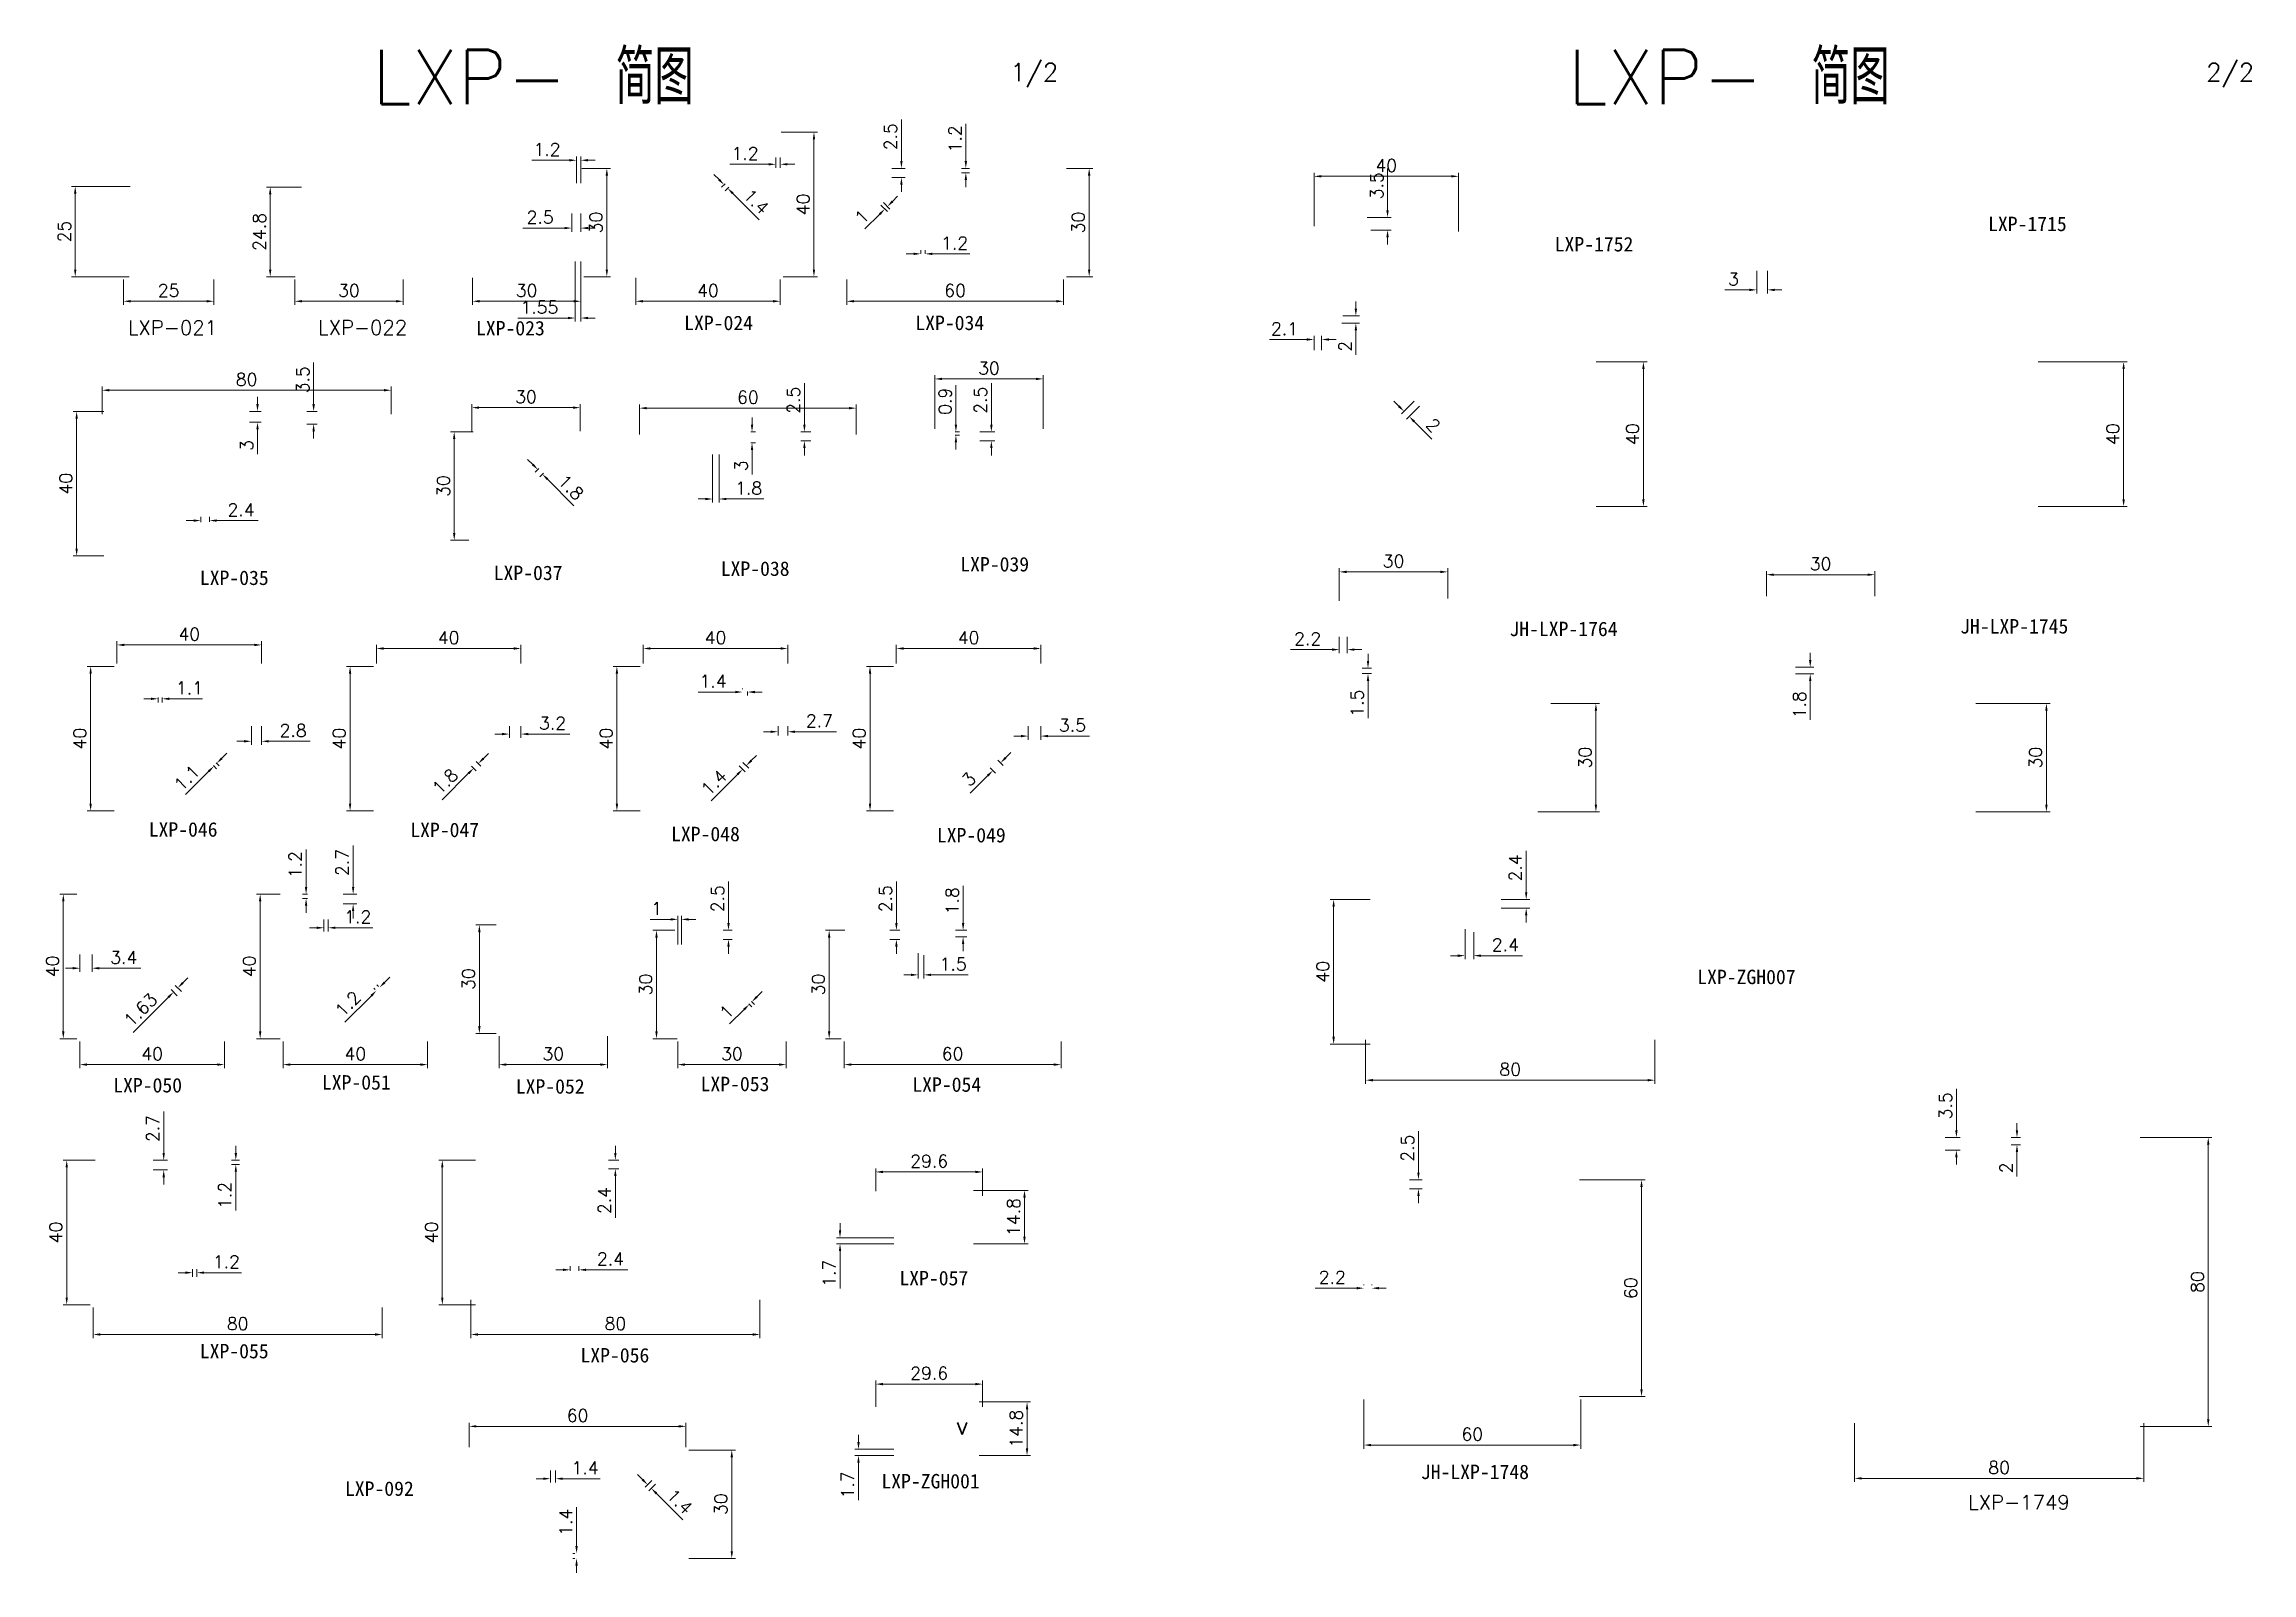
# Model space of a CAD drawing. Header units: millimetres. Extents: x 667 to 3290, y 428 to 2286.
# Drawn here: x 673 to 1284, y 1863 to 2286 of the extents above; entities that cross this region are included whole.
import ezdxf

# ---------------------------------------------------------------- set-up
doc = ezdxf.new("R2010")
doc.units = ezdxf.units.MM
doc.layers.add('细实线', color=130, linetype='Continuous', lineweight=0)
doc.styles.get("Standard").update_dxf_attribs({"font": 'txt', "bigfont": 'gbcbig.shx'})
doc.styles.add('数字', font='simhei.ttf', dxfattribs={"height": 3})
doc.dimstyles.new('1', dxfattribs={"dimtxt": 3.5, "dimasz": 2, "dimexe": 1, "dimexo": 0.8, "dimgap": 1.25, "dimtad": 1, "dimdsep": 46, "dimtxsty": 'Standard', "dimcen": 0, "dimclrd": 1, "dimclre": 3, "dimadec": 0, "dimazin": 0, "dimtfac": 1, "dimtofl": 0, "dimtmove": 0, "dimatfit": 3, "dimfxl": 1, "dimlwd": 9, "dimlwe": 9, "dimarcsym": 0})

msp = doc.modelspace()

# ---------------------------------------------------------------- texts
at = {"attachment_point": 1}
for s, insert, char_height, width in [('LXP- 简图', (764.066, 2284.071), 15, 526.38668), ('LXP- 简图', (1094.985, 2284.071), 15, 526.38668), ('1/2', (940.668, 2280.403), 5, 51.32848), ('2/2', (1271.587, 2280.403), 5, 51.32848), ('LXP-021', (696.509, 2209.228), 4, 15.25314), ('LXP-022', (749.108, 2209.267), 4, 15.25314), ('v', (925.631, 1905.89), 5, 10.24435), ('LXP-1749', (1205.725, 1884.099), 4, 15.25314)]:
    msp.add_mtext(s, dxfattribs=dict(at, insert=insert, char_height=char_height, width=width))
at = {"layer": '细实线', "char_height": 4, "attachment_point": 1, "style": '数字'}
for s, insert, width in [('{\\fSimSun|b0|i0|c134|p2;LXP-1715}', (1211.24, 2237.93), 27.42667), ('{\\fSimSun|b0|i0|c134|p2;LXP-1752}', (1091.321, 2232.316), 27.42667), ('{\\fSimSun|b0|i0|c134|p2;LXP-023}', (792.828, 2209.076), 27.42667), ('{\\fSimSun|b0|i0|c134|p2;LXP-024}', (850.447, 2210.521), 27.42667), ('{\\fSimSun|b0|i0|c134|p2;LXP-034}', (914.402, 2210.547), 27.42667), ('{\\fSimSun|b0|i0|c134|p2;LXP-035}', (716.424, 2139.985), 27.42667), ('{\\fSimSun|b0|i0|c134|p2;LXP-037}', (797.729, 2141.355), 27.42667), ('{\\fSimSun|b0|i0|c134|p2;LXP-038}', (860.555, 2142.512), 27.42667), ('{\\fSimSun|b0|i0|c134|p2;LXP-039}', (926.836, 2143.731), 27.42667), ('{\\fSimSun|b0|i0|c134|p2;JH-LXP-1745}', (1203.51, 2126.562), 27.42667), ('{\\fSimSun|b0|i0|c134|p2;JH-LXP-1764}', (1078.795, 2125.834), 27.42667), ('{\\fSimSun|b0|i0|c134|p2;LXP-046}', (702.273, 2070.328), 27.42667), ('{\\fSimSun|b0|i0|c134|p2;LXP-047}', (774.646, 2070.205), 27.42667), ('{\\fSimSun|b0|i0|c134|p2;LXP-048}', (846.808, 2069.076), 27.42667), ('{\\fSimSun|b0|i0|c134|p2;LXP-049}', (920.369, 2068.74), 27.42667), ('{\\fSimSun|b0|i0|c134|p2;LXP-ZGH007}', (1130.771, 2029.508), 27.42667), ('{\\fSimSun|b0|i0|c134|p2;LXP-050}', (692.448, 1999.529), 27.42667), ('{\\fSimSun|b0|i0|c134|p2;LXP-051}', (750.195, 2000.318), 27.42667), ('{\\fSimSun|b0|i0|c134|p2;LXP-052 }', (803.847, 1999.207), 27.42667), ('{\\fSimSun|b0|i0|c134|p2;LXP-053}', (854.979, 1999.889), 39.80883), ('{\\fSimSun|b0|i0|c134|p2;LXP-054}', (913.573, 1999.723), 27.42667), ('{\\fSimSun|b0|i0|c134|p2;LXP-057}', (909.993, 1946.142), 27.42667), ('{\\fSimSun|b0|i0|c134|p2;LXP-055}', (716.412, 1925.943), 27.42667), ('{\\fSimSun|b0|i0|c134|p2;LXP-056}', (821.742, 1924.798), 27.42667), ('{\\fSimSun|b0|i0|c134|p2;LXP-092}', (756.567, 1887.883), 27.42667), ('{\\fSimSun|b0|i0|c134|p2;LXP-ZGH001}', (905.009, 1889.945), 27.42667), ('{\\fSimSun|b0|i0|c134|p2;JH-LXP-1748}', (1054.282, 1892.529), 27.42667)]:
    msp.add_mtext(s, dxfattribs=dict(at, insert=insert, width=width))

# ---------------------------------------------------------------- blocks, each defined once
blk = doc.blocks.new('*D799')
at = {"color": 3, "lineweight": 9, "transparency": 16777216}
for p, q in [((695.28, 2220.51), (695.28, 2213.52)), ((720.28, 2220.51), (720.28, 2213.52))]:
    blk.add_line(p, q, dxfattribs=at)
at = {"color": 1, "lineweight": 9, "transparency": 16777216}
blk.add_line((697.28, 2214.52), (718.28, 2214.52), dxfattribs=at)
at = {"color": 1, "transparency": 16777216}
for points in [[(697.28, 2214.85), (697.28, 2214.19), (695.28, 2214.52)], [(718.28, 2214.85), (718.28, 2214.19), (720.28, 2214.52)]]:
    blk.add_solid(points, dxfattribs=at)
at = {"layer": 'DEFPOINTS', "color": 0, "transparency": 16777216}
for p in [(695.28, 2221.31), (720.28, 2221.31), (720.28, 2214.52)]:
    blk.add_point(p, dxfattribs=at)
at = {"color": 0, "transparency": 16777216, "insert": (707.78, 2217.52), "char_height": 3.5, "attachment_point": 5}
blk.add_mtext('25', dxfattribs=at)
blk = doc.blocks.new('*D800')
at = {"color": 3, "lineweight": 9, "transparency": 16777216}
for p, q in [((697.18, 2246.31), (680.93, 2246.31)), ((696.89, 2221.31), (680.93, 2221.31))]:
    blk.add_line(p, q, dxfattribs=at)
at = {"color": 1, "lineweight": 9, "transparency": 16777216}
blk.add_line((681.93, 2223.31), (681.93, 2244.31), dxfattribs=at)
at = {"color": 1, "transparency": 16777216}
for points in [[(681.6, 2244.31), (682.26, 2244.31), (681.93, 2246.31)], [(681.6, 2223.31), (682.26, 2223.31), (681.93, 2221.31)]]:
    blk.add_solid(points, dxfattribs=at)
at = {"layer": 'DEFPOINTS', "color": 0, "transparency": 16777216}
for p in [(681.93, 2246.31), (697.98, 2246.31), (697.69, 2221.31)]:
    blk.add_point(p, dxfattribs=at)
at = {"color": 0, "transparency": 16777216, "insert": (678.93, 2233.81), "char_height": 3.5, "attachment_point": 5, "rotation": 90}
blk.add_mtext('25', dxfattribs=at)
blk = doc.blocks.new('*D981')
at = {"color": 3, "lineweight": 9, "transparency": 16777216}
for p, q in [((742.66, 2220.51), (742.66, 2213.52)), ((772.66, 2220.51), (772.66, 2213.52))]:
    blk.add_line(p, q, dxfattribs=at)
at = {"color": 1, "lineweight": 9, "transparency": 16777216}
blk.add_line((744.66, 2214.52), (770.66, 2214.52), dxfattribs=at)
at = {"color": 1, "transparency": 16777216}
for points in [[(744.66, 2214.85), (744.66, 2214.19), (742.66, 2214.52)], [(770.66, 2214.85), (770.66, 2214.19), (772.66, 2214.52)]]:
    blk.add_solid(points, dxfattribs=at)
at = {"layer": 'DEFPOINTS', "color": 0, "transparency": 16777216}
for p in [(742.66, 2221.31), (772.66, 2221.31), (772.66, 2214.52)]:
    blk.add_point(p, dxfattribs=at)
at = {"color": 0, "transparency": 16777216, "insert": (757.66, 2217.52), "char_height": 3.5, "attachment_point": 5}
blk.add_mtext('30', dxfattribs=at)
blk = doc.blocks.new('*D982')
at = {"color": 3, "lineweight": 9, "transparency": 16777216}
for p, q in [((744.56, 2246.11), (734.89, 2246.11)), ((742.78, 2221.31), (734.89, 2221.31))]:
    blk.add_line(p, q, dxfattribs=at)
at = {"color": 1, "lineweight": 9, "transparency": 16777216}
blk.add_line((735.89, 2223.31), (735.89, 2244.11), dxfattribs=at)
at = {"color": 1, "transparency": 16777216}
for points in [[(735.55, 2244.11), (736.22, 2244.11), (735.89, 2246.11)], [(735.55, 2223.31), (736.22, 2223.31), (735.89, 2221.31)]]:
    blk.add_solid(points, dxfattribs=at)
at = {"layer": 'DEFPOINTS', "color": 0, "transparency": 16777216}
for p in [(735.89, 2246.11), (745.36, 2246.11), (743.58, 2221.31)]:
    blk.add_point(p, dxfattribs=at)
at = {"color": 0, "transparency": 16777216, "insert": (732.89, 2233.71), "char_height": 3.5, "attachment_point": 5, "rotation": 90}
blk.add_mtext('24.8', dxfattribs=at)
blk = doc.blocks.new('*D983')
at = {"color": 3, "lineweight": 9, "transparency": 16777216}
for p, q in [((791.83, 2221.01), (791.83, 2213.52)), ((821.83, 2220.51), (821.83, 2213.52))]:
    blk.add_line(p, q, dxfattribs=at)
at = {"color": 1, "lineweight": 9, "transparency": 16777216}
blk.add_line((793.83, 2214.52), (819.83, 2214.52), dxfattribs=at)
at = {"color": 1, "transparency": 16777216}
for points in [[(793.83, 2214.85), (793.83, 2214.19), (791.83, 2214.52)], [(819.83, 2214.85), (819.83, 2214.19), (821.83, 2214.52)]]:
    blk.add_solid(points, dxfattribs=at)
at = {"layer": 'DEFPOINTS', "color": 0, "transparency": 16777216}
for p in [(791.83, 2221.81), (821.83, 2221.31), (821.83, 2214.52)]:
    blk.add_point(p, dxfattribs=at)
at = {"color": 0, "transparency": 16777216, "insert": (806.83, 2217.52), "char_height": 3.5, "attachment_point": 5}
blk.add_mtext('30', dxfattribs=at)
blk = doc.blocks.new('*D984')
at = {"color": 3, "lineweight": 9, "transparency": 16777216}
for p, q in [((822.13, 2251.31), (830.03, 2251.31)), ((822.63, 2221.31), (830.03, 2221.31))]:
    blk.add_line(p, q, dxfattribs=at)
at = {"color": 1, "lineweight": 9, "transparency": 16777216}
blk.add_line((829.03, 2223.31), (829.03, 2249.31), dxfattribs=at)
at = {"color": 1, "transparency": 16777216}
for points in [[(828.7, 2249.31), (829.37, 2249.31), (829.03, 2251.31)], [(828.7, 2223.31), (829.37, 2223.31), (829.03, 2221.31)]]:
    blk.add_solid(points, dxfattribs=at)
at = {"layer": 'DEFPOINTS', "color": 0, "transparency": 16777216}
for p in [(821.33, 2251.31), (829.03, 2251.31), (821.83, 2221.31)]:
    blk.add_point(p, dxfattribs=at)
at = {"color": 0, "transparency": 16777216, "insert": (826.03, 2236.31), "char_height": 3.5, "attachment_point": 5, "rotation": 90}
blk.add_mtext('30', dxfattribs=at)
blk = doc.blocks.new('*D985')
at = {"color": 3, "lineweight": 9, "transparency": 16777216}
for p, q in [((837.02, 2221.02), (837.02, 2213.52)), ((877.02, 2220.51), (877.02, 2213.52))]:
    blk.add_line(p, q, dxfattribs=at)
at = {"color": 1, "lineweight": 9, "transparency": 16777216}
blk.add_line((839.02, 2214.52), (875.02, 2214.52), dxfattribs=at)
at = {"color": 1, "transparency": 16777216}
for points in [[(839.02, 2214.85), (839.02, 2214.19), (837.02, 2214.52)], [(875.02, 2214.85), (875.02, 2214.19), (877.02, 2214.52)]]:
    blk.add_solid(points, dxfattribs=at)
at = {"layer": 'DEFPOINTS', "color": 0, "transparency": 16777216}
for p in [(837.02, 2221.82), (877.02, 2221.31), (877.02, 2214.52)]:
    blk.add_point(p, dxfattribs=at)
at = {"color": 0, "transparency": 16777216, "insert": (857.02, 2217.52), "char_height": 3.5, "attachment_point": 5}
blk.add_mtext('40', dxfattribs=at)
blk = doc.blocks.new('*D986')
at = {"color": 3, "lineweight": 9, "transparency": 16777216}
for p, q in [((877.32, 2261.31), (887.35, 2261.31)), ((877.82, 2221.31), (887.35, 2221.31))]:
    blk.add_line(p, q, dxfattribs=at)
at = {"color": 1, "lineweight": 9, "transparency": 16777216}
blk.add_line((886.35, 2223.31), (886.35, 2259.31), dxfattribs=at)
at = {"color": 1, "transparency": 16777216}
for points in [[(886.02, 2259.31), (886.68, 2259.31), (886.35, 2261.31)], [(886.02, 2223.31), (886.68, 2223.31), (886.35, 2221.31)]]:
    blk.add_solid(points, dxfattribs=at)
at = {"layer": 'DEFPOINTS', "color": 0, "transparency": 16777216}
for p in [(876.52, 2261.31), (886.35, 2261.31), (877.02, 2221.31)]:
    blk.add_point(p, dxfattribs=at)
at = {"color": 0, "transparency": 16777216, "insert": (883.35, 2241.31), "char_height": 3.5, "attachment_point": 5, "rotation": 90}
blk.add_mtext('40', dxfattribs=at)
blk = doc.blocks.new('*D987')
at = {"color": 3, "lineweight": 9, "transparency": 16777216}
for p, q in [((956.2, 2251.31), (963.5, 2251.31)), ((956.2, 2221.31), (963.5, 2221.31))]:
    blk.add_line(p, q, dxfattribs=at)
at = {"color": 1, "lineweight": 9, "transparency": 16777216}
blk.add_line((962.5, 2249.31), (962.5, 2223.31), dxfattribs=at)
at = {"color": 1, "transparency": 16777216}
for points in [[(962.17, 2249.31), (962.83, 2249.31), (962.5, 2251.31)], [(962.17, 2223.31), (962.83, 2223.31), (962.5, 2221.31)]]:
    blk.add_solid(points, dxfattribs=at)
at = {"layer": 'DEFPOINTS', "color": 0, "transparency": 16777216}
for p in [(955.4, 2251.31), (955.4, 2221.31), (962.5, 2221.31)]:
    blk.add_point(p, dxfattribs=at)
at = {"color": 0, "transparency": 16777216, "insert": (959.5, 2236.31), "char_height": 3.5, "attachment_point": 5, "rotation": 90}
blk.add_mtext('30', dxfattribs=at)
blk = doc.blocks.new('*D988')
at = {"color": 3, "lineweight": 9, "transparency": 16777216}
for p, q in [((689.37, 2183.25), (689.37, 2190.89)), ((769.37, 2183.25), (769.37, 2190.89))]:
    blk.add_line(p, q, dxfattribs=at)
at = {"color": 1, "lineweight": 9, "transparency": 16777216}
blk.add_line((691.37, 2189.89), (767.37, 2189.89), dxfattribs=at)
at = {"color": 1, "transparency": 16777216}
for points in [[(691.37, 2190.23), (691.37, 2189.56), (689.37, 2189.89)], [(767.37, 2190.23), (767.37, 2189.56), (769.37, 2189.89)]]:
    blk.add_solid(points, dxfattribs=at)
at = {"layer": 'DEFPOINTS', "color": 0, "transparency": 16777216}
for p in [(769.37, 2189.89), (689.37, 2182.45), (769.37, 2182.45)]:
    blk.add_point(p, dxfattribs=at)
at = {"color": 0, "transparency": 16777216, "insert": (729.37, 2192.89), "char_height": 3.5, "attachment_point": 5}
blk.add_mtext('80', dxfattribs=at)
blk = doc.blocks.new('*D989')
at = {"color": 3, "lineweight": 9, "transparency": 16777216}
for p, q in [((689.85, 2184.04), (681.32, 2184.04)), ((689.85, 2144.04), (681.32, 2144.04))]:
    blk.add_line(p, q, dxfattribs=at)
at = {"color": 1, "lineweight": 9, "transparency": 16777216}
blk.add_line((682.32, 2182.04), (682.32, 2146.04), dxfattribs=at)
at = {"color": 1, "transparency": 16777216}
for points in [[(681.99, 2182.04), (682.66, 2182.04), (682.32, 2184.04)], [(681.99, 2146.04), (682.66, 2146.04), (682.32, 2144.04)]]:
    blk.add_solid(points, dxfattribs=at)
at = {"layer": 'DEFPOINTS', "color": 0, "transparency": 16777216}
for p in [(690.65, 2184.04), (682.32, 2144.04), (690.65, 2144.04)]:
    blk.add_point(p, dxfattribs=at)
at = {"color": 0, "transparency": 16777216, "insert": (679.32, 2164.04), "char_height": 3.5, "attachment_point": 5, "rotation": 90}
blk.add_mtext('40', dxfattribs=at)
blk = doc.blocks.new('*D990')
at = {"color": 3, "lineweight": 9, "transparency": 16777216}
for p, q in [((791.66, 2178.58), (791.66, 2186.08)), ((821.66, 2178.58), (821.66, 2186.08))]:
    blk.add_line(p, q, dxfattribs=at)
at = {"color": 1, "lineweight": 9, "transparency": 16777216}
blk.add_line((793.66, 2185.08), (819.66, 2185.08), dxfattribs=at)
at = {"color": 1, "transparency": 16777216}
for points in [[(793.66, 2185.41), (793.66, 2184.74), (791.66, 2185.08)], [(819.66, 2185.41), (819.66, 2184.74), (821.66, 2185.08)]]:
    blk.add_solid(points, dxfattribs=at)
at = {"layer": 'DEFPOINTS', "color": 0, "transparency": 16777216}
for p in [(821.66, 2185.08), (791.66, 2177.78), (821.66, 2177.78)]:
    blk.add_point(p, dxfattribs=at)
at = {"color": 0, "transparency": 16777216, "insert": (806.66, 2188.08), "char_height": 3.5, "attachment_point": 5}
blk.add_mtext('30', dxfattribs=at)
blk = doc.blocks.new('*D991')
at = {"color": 3, "lineweight": 9, "transparency": 16777216}
for p, q in [((792.02, 2178.37), (785.8, 2178.37)), ((790.86, 2148.37), (785.8, 2148.37))]:
    blk.add_line(p, q, dxfattribs=at)
at = {"color": 1, "lineweight": 9, "transparency": 16777216}
blk.add_line((786.8, 2176.37), (786.8, 2150.37), dxfattribs=at)
at = {"color": 1, "transparency": 16777216}
for points in [[(786.47, 2176.37), (787.14, 2176.37), (786.8, 2178.37)], [(786.47, 2150.37), (787.14, 2150.37), (786.8, 2148.37)]]:
    blk.add_solid(points, dxfattribs=at)
at = {"layer": 'DEFPOINTS', "color": 0, "transparency": 16777216}
for p in [(792.82, 2178.37), (786.8, 2148.37), (791.66, 2148.37)]:
    blk.add_point(p, dxfattribs=at)
at = {"color": 0, "transparency": 16777216, "insert": (783.8, 2163.37), "char_height": 3.5, "attachment_point": 5, "rotation": 90}
blk.add_mtext('30', dxfattribs=at)
blk = doc.blocks.new('*D992')
at = {"color": 3, "lineweight": 9, "transparency": 16777216}
for p, q in [((838.06, 2177.67), (838.06, 2185.94)), ((898.06, 2177.67), (898.06, 2185.94))]:
    blk.add_line(p, q, dxfattribs=at)
at = {"color": 1, "lineweight": 9, "transparency": 16777216}
blk.add_line((896.06, 2184.94), (840.06, 2184.94), dxfattribs=at)
at = {"color": 1, "transparency": 16777216}
for points in [[(840.06, 2185.27), (840.06, 2184.6), (838.06, 2184.94)], [(896.06, 2185.27), (896.06, 2184.6), (898.06, 2184.94)]]:
    blk.add_solid(points, dxfattribs=at)
at = {"layer": 'DEFPOINTS', "color": 0, "transparency": 16777216}
for p in [(838.06, 2184.94), (838.06, 2176.87), (898.06, 2176.87)]:
    blk.add_point(p, dxfattribs=at)
at = {"color": 0, "transparency": 16777216, "insert": (868.06, 2187.94), "char_height": 3.5, "attachment_point": 5}
blk.add_mtext('60', dxfattribs=at)
blk = doc.blocks.new('*D801')
at = {"color": 3, "lineweight": 9, "transparency": 16777216}
for p, q in [((919.78, 2179.17), (919.78, 2194.02)), ((949.78, 2179.17), (949.78, 2194.02))]:
    blk.add_line(p, q, dxfattribs=at)
at = {"color": 1, "lineweight": 9, "transparency": 16777216}
blk.add_line((921.78, 2193.02), (947.78, 2193.02), dxfattribs=at)
at = {"color": 1, "transparency": 16777216}
for points in [[(921.78, 2193.35), (921.78, 2192.69), (919.78, 2193.02)], [(947.78, 2193.35), (947.78, 2192.69), (949.78, 2193.02)]]:
    blk.add_solid(points, dxfattribs=at)
at = {"layer": 'DEFPOINTS', "color": 0, "transparency": 16777216}
for p in [(949.78, 2193.02), (919.78, 2178.37), (949.78, 2178.37)]:
    blk.add_point(p, dxfattribs=at)
at = {"color": 0, "transparency": 16777216, "insert": (934.78, 2196.02), "char_height": 3.5, "attachment_point": 5}
blk.add_mtext('30', dxfattribs=at)
blk = doc.blocks.new('*D993')
at = {"color": 3, "lineweight": 9, "transparency": 16777216}
for p, q in [((693.48, 2114.27), (693.48, 2120.4)), ((733.48, 2114.27), (733.48, 2120.4))]:
    blk.add_line(p, q, dxfattribs=at)
at = {"color": 1, "lineweight": 9, "transparency": 16777216}
blk.add_line((695.48, 2119.4), (731.48, 2119.4), dxfattribs=at)
at = {"color": 1, "transparency": 16777216}
for points in [[(695.48, 2119.73), (695.48, 2119.06), (693.48, 2119.4)], [(731.48, 2119.73), (731.48, 2119.06), (733.48, 2119.4)]]:
    blk.add_solid(points, dxfattribs=at)
at = {"layer": 'DEFPOINTS', "color": 0, "transparency": 16777216}
for p in [(733.48, 2119.4), (693.48, 2113.47), (733.48, 2113.47)]:
    blk.add_point(p, dxfattribs=at)
at = {"color": 0, "transparency": 16777216, "insert": (713.48, 2122.4), "char_height": 3.5, "attachment_point": 5}
blk.add_mtext('40', dxfattribs=at)
blk = doc.blocks.new('*D994')
at = {"color": 3, "lineweight": 9, "transparency": 16777216}
for p, q in [((692.68, 2113.47), (685.2, 2113.47)), ((692.68, 2073.47), (685.2, 2073.47))]:
    blk.add_line(p, q, dxfattribs=at)
at = {"color": 1, "lineweight": 9, "transparency": 16777216}
blk.add_line((686.2, 2111.47), (686.2, 2075.47), dxfattribs=at)
at = {"color": 1, "transparency": 16777216}
for points in [[(685.87, 2111.47), (686.53, 2111.47), (686.2, 2113.47)], [(685.87, 2075.47), (686.53, 2075.47), (686.2, 2073.47)]]:
    blk.add_solid(points, dxfattribs=at)
at = {"layer": 'DEFPOINTS', "color": 0, "transparency": 16777216}
for p in [(693.48, 2113.47), (686.2, 2073.47), (693.48, 2073.47)]:
    blk.add_point(p, dxfattribs=at)
at = {"color": 0, "transparency": 16777216, "insert": (683.2, 2093.47), "char_height": 3.5, "attachment_point": 5, "rotation": 90}
blk.add_mtext('40', dxfattribs=at)
blk = doc.blocks.new('*D802')
at = {"color": 3, "lineweight": 9, "transparency": 16777216}
for p, q in [((765.27, 2114.27), (765.27, 2119.41)), ((805.27, 2114.27), (805.27, 2119.41))]:
    blk.add_line(p, q, dxfattribs=at)
at = {"color": 1, "lineweight": 9, "transparency": 16777216}
blk.add_line((767.27, 2118.41), (803.27, 2118.41), dxfattribs=at)
at = {"color": 1, "transparency": 16777216}
for points in [[(767.27, 2118.75), (767.27, 2118.08), (765.27, 2118.41)], [(803.27, 2118.75), (803.27, 2118.08), (805.27, 2118.41)]]:
    blk.add_solid(points, dxfattribs=at)
at = {"layer": 'DEFPOINTS', "color": 0, "transparency": 16777216}
for p in [(805.27, 2118.41), (765.27, 2113.47), (805.27, 2113.47)]:
    blk.add_point(p, dxfattribs=at)
at = {"color": 0, "transparency": 16777216, "insert": (785.27, 2121.41), "char_height": 3.5, "attachment_point": 5}
blk.add_mtext('40', dxfattribs=at)
blk = doc.blocks.new('*D803')
at = {"color": 3, "lineweight": 9, "transparency": 16777216}
for p, q in [((764.47, 2113.47), (756.99, 2113.47)), ((764.47, 2073.47), (756.99, 2073.47))]:
    blk.add_line(p, q, dxfattribs=at)
at = {"color": 1, "lineweight": 9, "transparency": 16777216}
blk.add_line((757.99, 2111.47), (757.99, 2075.47), dxfattribs=at)
at = {"color": 1, "transparency": 16777216}
for points in [[(757.66, 2111.47), (758.32, 2111.47), (757.99, 2113.47)], [(757.66, 2075.47), (758.32, 2075.47), (757.99, 2073.47)]]:
    blk.add_solid(points, dxfattribs=at)
at = {"layer": 'DEFPOINTS', "color": 0, "transparency": 16777216}
for p in [(765.27, 2113.47), (757.99, 2073.47), (765.27, 2073.47)]:
    blk.add_point(p, dxfattribs=at)
at = {"color": 0, "transparency": 16777216, "insert": (754.99, 2093.47), "char_height": 3.5, "attachment_point": 5, "rotation": 90}
blk.add_mtext('40', dxfattribs=at)
blk = doc.blocks.new('*D804')
at = {"color": 3, "lineweight": 9, "transparency": 16777216}
for p, q in [((839.1, 2114.27), (839.1, 2119.41)), ((879.1, 2114.27), (879.1, 2119.41))]:
    blk.add_line(p, q, dxfattribs=at)
at = {"color": 1, "lineweight": 9, "transparency": 16777216}
blk.add_line((841.1, 2118.41), (877.1, 2118.41), dxfattribs=at)
at = {"color": 1, "transparency": 16777216}
for points in [[(841.1, 2118.75), (841.1, 2118.08), (839.1, 2118.41)], [(877.1, 2118.75), (877.1, 2118.08), (879.1, 2118.41)]]:
    blk.add_solid(points, dxfattribs=at)
at = {"layer": 'DEFPOINTS', "color": 0, "transparency": 16777216}
for p in [(879.1, 2118.41), (839.1, 2113.47), (879.1, 2113.47)]:
    blk.add_point(p, dxfattribs=at)
at = {"color": 0, "transparency": 16777216, "insert": (859.1, 2121.41), "char_height": 3.5, "attachment_point": 5}
blk.add_mtext('40', dxfattribs=at)
blk = doc.blocks.new('*D805')
at = {"color": 3, "lineweight": 9, "transparency": 16777216}
for p, q in [((838.3, 2113.47), (830.82, 2113.47)), ((838.3, 2073.47), (830.82, 2073.47))]:
    blk.add_line(p, q, dxfattribs=at)
at = {"color": 1, "lineweight": 9, "transparency": 16777216}
blk.add_line((831.82, 2111.47), (831.82, 2075.47), dxfattribs=at)
at = {"color": 1, "transparency": 16777216}
for points in [[(831.49, 2111.47), (832.15, 2111.47), (831.82, 2113.47)], [(831.49, 2075.47), (832.15, 2075.47), (831.82, 2073.47)]]:
    blk.add_solid(points, dxfattribs=at)
at = {"layer": 'DEFPOINTS', "color": 0, "transparency": 16777216}
for p in [(839.1, 2113.47), (831.82, 2073.47), (839.1, 2073.47)]:
    blk.add_point(p, dxfattribs=at)
at = {"color": 0, "transparency": 16777216, "insert": (828.82, 2093.47), "char_height": 3.5, "attachment_point": 5, "rotation": 90}
blk.add_mtext('40', dxfattribs=at)
blk = doc.blocks.new('*D806')
at = {"color": 3, "lineweight": 9, "transparency": 16777216}
for p, q in [((909.14, 2114.27), (909.14, 2119.41)), ((949.14, 2114.27), (949.14, 2119.41))]:
    blk.add_line(p, q, dxfattribs=at)
at = {"color": 1, "lineweight": 9, "transparency": 16777216}
blk.add_line((911.14, 2118.41), (947.14, 2118.41), dxfattribs=at)
at = {"color": 1, "transparency": 16777216}
for points in [[(911.14, 2118.75), (911.14, 2118.08), (909.14, 2118.41)], [(947.14, 2118.75), (947.14, 2118.08), (949.14, 2118.41)]]:
    blk.add_solid(points, dxfattribs=at)
at = {"layer": 'DEFPOINTS', "color": 0, "transparency": 16777216}
for p in [(949.14, 2118.41), (909.14, 2113.47), (949.14, 2113.47)]:
    blk.add_point(p, dxfattribs=at)
at = {"color": 0, "transparency": 16777216, "insert": (929.14, 2121.41), "char_height": 3.5, "attachment_point": 5}
blk.add_mtext('40', dxfattribs=at)
blk = doc.blocks.new('*D807')
at = {"color": 3, "lineweight": 9, "transparency": 16777216}
for p, q in [((908.34, 2113.47), (900.86, 2113.47)), ((908.34, 2073.47), (900.86, 2073.47))]:
    blk.add_line(p, q, dxfattribs=at)
at = {"color": 1, "lineweight": 9, "transparency": 16777216}
blk.add_line((901.86, 2111.47), (901.86, 2075.47), dxfattribs=at)
at = {"color": 1, "transparency": 16777216}
for points in [[(901.53, 2111.47), (902.2, 2111.47), (901.86, 2113.47)], [(901.53, 2075.47), (902.2, 2075.47), (901.86, 2073.47)]]:
    blk.add_solid(points, dxfattribs=at)
at = {"layer": 'DEFPOINTS', "color": 0, "transparency": 16777216}
for p in [(909.14, 2113.47), (901.86, 2073.47), (909.14, 2073.47)]:
    blk.add_point(p, dxfattribs=at)
at = {"color": 0, "transparency": 16777216, "insert": (898.86, 2093.47), "char_height": 3.5, "attachment_point": 5, "rotation": 90}
blk.add_mtext('40', dxfattribs=at)
blk = doc.blocks.new('*D995')
at = {"color": 3, "lineweight": 9, "transparency": 16777216}
for p, q in [((802.07, 2096.87), (802.07, 2093.73)), ((805.27, 2096.87), (805.27, 2093.73))]:
    blk.add_line(p, q, dxfattribs=at)
at = {"color": 1, "lineweight": 9, "transparency": 16777216}
for p, q in [((800.07, 2094.73), (798.07, 2094.73)), ((807.27, 2094.73), (818.77, 2094.73))]:
    blk.add_line(p, q, dxfattribs=at)
at = {"color": 1, "transparency": 16777216}
for points in [[(800.07, 2095.06), (800.07, 2094.4), (802.07, 2094.73)], [(807.27, 2095.06), (807.27, 2094.4), (805.27, 2094.73)]]:
    blk.add_solid(points, dxfattribs=at)
at = {"layer": 'DEFPOINTS', "color": 0, "transparency": 16777216}
for p in [(802.07, 2097.67), (805.27, 2097.67), (805.27, 2094.73)]:
    blk.add_point(p, dxfattribs=at)
at = {"color": 0, "transparency": 16777216, "insert": (814.02, 2097.73), "char_height": 3.5, "attachment_point": 5}
blk.add_mtext('3.2', dxfattribs=at)
blk = doc.blocks.new('*D996')
at = {"color": 3, "lineweight": 9, "transparency": 16777216}
for p, q in [((876.4, 2096.87), (876.4, 2094.37)), ((879.1, 2096.87), (879.1, 2094.37))]:
    blk.add_line(p, q, dxfattribs=at)
at = {"color": 1, "lineweight": 9, "transparency": 16777216}
for p, q in [((874.4, 2095.37), (872.4, 2095.37)), ((881.1, 2095.37), (892.6, 2095.37))]:
    blk.add_line(p, q, dxfattribs=at)
at = {"color": 1, "transparency": 16777216}
for points in [[(874.4, 2095.7), (874.4, 2095.04), (876.4, 2095.37)], [(881.1, 2095.7), (881.1, 2095.04), (879.1, 2095.37)]]:
    blk.add_solid(points, dxfattribs=at)
at = {"layer": 'DEFPOINTS', "color": 0, "transparency": 16777216}
for p in [(876.4, 2097.67), (879.1, 2097.67), (879.1, 2095.37)]:
    blk.add_point(p, dxfattribs=at)
at = {"color": 0, "transparency": 16777216, "insert": (887.85, 2098.37), "char_height": 3.5, "attachment_point": 5}
blk.add_mtext('2.7', dxfattribs=at)
blk = doc.blocks.new('*D997')
at = {"color": 1, "lineweight": 9, "transparency": 16777216}
for p, q in [((864.6, 2106.36), (854.27, 2106.36)), ((870, 2106.36), (872, 2106.36))]:
    blk.add_line(p, q, dxfattribs=at)
at = {"color": 3, "lineweight": 9, "transparency": 16777216}
for p, q in [((866.6, 2107.16), (866.6, 2107.36)), ((868, 2106.52), (868, 2105.36))]:
    blk.add_line(p, q, dxfattribs=at)
at = {"color": 1, "transparency": 16777216}
for points in [[(864.6, 2106.7), (864.6, 2106.03), (866.6, 2106.36)], [(870, 2106.7), (870, 2106.03), (868, 2106.36)]]:
    blk.add_solid(points, dxfattribs=at)
at = {"layer": 'DEFPOINTS', "color": 0, "transparency": 16777216}
for p in [(866.6, 2106.36), (866.6, 2106.36), (868, 2107.32)]:
    blk.add_point(p, dxfattribs=at)
at = {"color": 0, "transparency": 16777216, "insert": (858.43, 2109.36), "char_height": 3.5, "attachment_point": 5}
blk.add_mtext('1.4', dxfattribs=at)
blk = doc.blocks.new('*D998')
at = {"color": 3, "lineweight": 9, "transparency": 16777216}
for p, q in [((895.4, 2220.51), (895.4, 2213.52)), ((955.4, 2220.51), (955.4, 2213.52))]:
    blk.add_line(p, q, dxfattribs=at)
at = {"color": 1, "lineweight": 9, "transparency": 16777216}
blk.add_line((897.4, 2214.52), (953.4, 2214.52), dxfattribs=at)
at = {"color": 1, "transparency": 16777216}
for points in [[(897.4, 2214.85), (897.4, 2214.19), (895.4, 2214.52)], [(953.4, 2214.85), (953.4, 2214.19), (955.4, 2214.52)]]:
    blk.add_solid(points, dxfattribs=at)
at = {"layer": 'DEFPOINTS', "color": 0, "transparency": 16777216}
for p in [(895.4, 2221.31), (955.4, 2221.31), (955.4, 2214.52)]:
    blk.add_point(p, dxfattribs=at)
at = {"color": 0, "transparency": 16777216, "insert": (925.4, 2217.52), "char_height": 3.5, "attachment_point": 5}
blk.add_mtext('60', dxfattribs=at)
blk = doc.blocks.new('*D999')
at = {"color": 3, "lineweight": 9, "transparency": 16777216}
for p, q in [((683.22, 2009.61), (683.22, 2002.24)), ((723.22, 2009.61), (723.22, 2002.24))]:
    blk.add_line(p, q, dxfattribs=at)
at = {"color": 1, "lineweight": 9, "transparency": 16777216}
blk.add_line((685.22, 2003.24), (721.22, 2003.24), dxfattribs=at)
at = {"color": 1, "transparency": 16777216}
for points in [[(685.22, 2003.58), (685.22, 2002.91), (683.22, 2003.24)], [(721.22, 2003.58), (721.22, 2002.91), (723.22, 2003.24)]]:
    blk.add_solid(points, dxfattribs=at)
at = {"layer": 'DEFPOINTS', "color": 0, "transparency": 16777216}
for p in [(683.22, 2010.41), (723.22, 2010.41), (723.22, 2003.24)]:
    blk.add_point(p, dxfattribs=at)
at = {"color": 0, "transparency": 16777216, "insert": (703.22, 2006.24), "char_height": 3.5, "attachment_point": 5}
blk.add_mtext('40', dxfattribs=at)
blk = doc.blocks.new('*D1000')
at = {"color": 3, "lineweight": 9, "transparency": 16777216}
for p, q in [((739.45, 2009.61), (739.45, 2002.24)), ((779.45, 2009.61), (779.45, 2002.24))]:
    blk.add_line(p, q, dxfattribs=at)
at = {"color": 1, "lineweight": 9, "transparency": 16777216}
blk.add_line((741.45, 2003.24), (777.45, 2003.24), dxfattribs=at)
at = {"color": 1, "transparency": 16777216}
for points in [[(741.45, 2003.58), (741.45, 2002.91), (739.45, 2003.24)], [(777.45, 2003.58), (777.45, 2002.91), (779.45, 2003.24)]]:
    blk.add_solid(points, dxfattribs=at)
at = {"layer": 'DEFPOINTS', "color": 0, "transparency": 16777216}
for p in [(739.45, 2010.41), (779.45, 2010.41), (779.45, 2003.24)]:
    blk.add_point(p, dxfattribs=at)
at = {"color": 0, "transparency": 16777216, "insert": (759.45, 2006.24), "char_height": 3.5, "attachment_point": 5}
blk.add_mtext('40', dxfattribs=at)
blk = doc.blocks.new('*D1001')
at = {"color": 3, "lineweight": 9, "transparency": 16777216}
for p, q in [((799.22, 2011.09), (799.22, 2002.24)), ((829.22, 2011.09), (829.22, 2002.24))]:
    blk.add_line(p, q, dxfattribs=at)
at = {"color": 1, "lineweight": 9, "transparency": 16777216}
blk.add_line((801.22, 2003.24), (827.22, 2003.24), dxfattribs=at)
at = {"color": 1, "transparency": 16777216}
for points in [[(801.22, 2003.58), (801.22, 2002.91), (799.22, 2003.24)], [(827.22, 2003.58), (827.22, 2002.91), (829.22, 2003.24)]]:
    blk.add_solid(points, dxfattribs=at)
at = {"layer": 'DEFPOINTS', "color": 0, "transparency": 16777216}
for p in [(799.22, 2011.89), (829.22, 2011.89), (829.22, 2003.24)]:
    blk.add_point(p, dxfattribs=at)
at = {"color": 0, "transparency": 16777216, "insert": (814.22, 2006.24), "char_height": 3.5, "attachment_point": 5}
blk.add_mtext('30', dxfattribs=at)
blk = doc.blocks.new('*D1002')
at = {"color": 3, "lineweight": 9, "transparency": 16777216}
for p, q in [((848.66, 2009.61), (848.66, 2002.24)), ((878.66, 2009.61), (878.66, 2002.24))]:
    blk.add_line(p, q, dxfattribs=at)
at = {"color": 1, "lineweight": 9, "transparency": 16777216}
blk.add_line((850.66, 2003.24), (876.66, 2003.24), dxfattribs=at)
at = {"color": 1, "transparency": 16777216}
for points in [[(850.66, 2003.58), (850.66, 2002.91), (848.66, 2003.24)], [(876.66, 2003.58), (876.66, 2002.91), (878.66, 2003.24)]]:
    blk.add_solid(points, dxfattribs=at)
at = {"layer": 'DEFPOINTS', "color": 0, "transparency": 16777216}
for p in [(848.66, 2010.41), (878.66, 2010.41), (878.66, 2003.24)]:
    blk.add_point(p, dxfattribs=at)
at = {"color": 0, "transparency": 16777216, "insert": (863.66, 2006.24), "char_height": 3.5, "attachment_point": 5}
blk.add_mtext('30', dxfattribs=at)
blk = doc.blocks.new('*D1003')
at = {"color": 3, "lineweight": 9, "transparency": 16777216}
for p, q in [((894.71, 2009.61), (894.71, 2002.24)), ((954.71, 2009.61), (954.71, 2002.24))]:
    blk.add_line(p, q, dxfattribs=at)
at = {"color": 1, "lineweight": 9, "transparency": 16777216}
blk.add_line((896.71, 2003.24), (952.71, 2003.24), dxfattribs=at)
at = {"color": 1, "transparency": 16777216}
for points in [[(896.71, 2003.58), (896.71, 2002.91), (894.71, 2003.24)], [(952.71, 2003.58), (952.71, 2002.91), (954.71, 2003.24)]]:
    blk.add_solid(points, dxfattribs=at)
at = {"layer": 'DEFPOINTS', "color": 0, "transparency": 16777216}
for p in [(894.71, 2010.41), (954.71, 2010.41), (954.71, 2003.24)]:
    blk.add_point(p, dxfattribs=at)
at = {"color": 0, "transparency": 16777216, "insert": (924.71, 2006.24), "char_height": 3.5, "attachment_point": 5}
blk.add_mtext('60', dxfattribs=at)
blk = doc.blocks.new('*D1004')
at = {"color": 3, "lineweight": 9, "transparency": 16777216}
for p, q in [((682.42, 2050.41), (677.63, 2050.41)), ((682.42, 2010.41), (677.63, 2010.41))]:
    blk.add_line(p, q, dxfattribs=at)
at = {"color": 1, "lineweight": 9, "transparency": 16777216}
blk.add_line((678.63, 2012.41), (678.63, 2048.41), dxfattribs=at)
at = {"color": 1, "transparency": 16777216}
for points in [[(678.3, 2048.41), (678.96, 2048.41), (678.63, 2050.41)], [(678.3, 2012.41), (678.96, 2012.41), (678.63, 2010.41)]]:
    blk.add_solid(points, dxfattribs=at)
at = {"layer": 'DEFPOINTS', "color": 0, "transparency": 16777216}
for p in [(678.63, 2050.41), (683.22, 2050.41), (683.22, 2010.41)]:
    blk.add_point(p, dxfattribs=at)
at = {"color": 0, "transparency": 16777216, "insert": (675.63, 2030.41), "char_height": 3.5, "attachment_point": 5, "rotation": 90}
blk.add_mtext('40', dxfattribs=at)
blk = doc.blocks.new('*D1005')
at = {"color": 3, "lineweight": 9, "transparency": 16777216}
for p, q in [((798.42, 2041.89), (792.76, 2041.89)), ((798.42, 2011.89), (792.76, 2011.89))]:
    blk.add_line(p, q, dxfattribs=at)
at = {"color": 1, "lineweight": 9, "transparency": 16777216}
blk.add_line((793.76, 2013.89), (793.76, 2039.89), dxfattribs=at)
at = {"color": 1, "transparency": 16777216}
for points in [[(793.43, 2039.89), (794.1, 2039.89), (793.76, 2041.89)], [(793.43, 2013.89), (794.1, 2013.89), (793.76, 2011.89)]]:
    blk.add_solid(points, dxfattribs=at)
at = {"layer": 'DEFPOINTS', "color": 0, "transparency": 16777216}
for p in [(793.76, 2041.89), (799.22, 2041.89), (799.22, 2011.89)]:
    blk.add_point(p, dxfattribs=at)
at = {"color": 0, "transparency": 16777216, "insert": (790.76, 2026.89), "char_height": 3.5, "attachment_point": 5, "rotation": 90}
blk.add_mtext('30', dxfattribs=at)
blk = doc.blocks.new('*D1006')
at = {"color": 3, "lineweight": 9, "transparency": 16777216}
for p, q in [((847.86, 2040.41), (841.78, 2040.41)), ((848.53, 2010.41), (841.78, 2010.41))]:
    blk.add_line(p, q, dxfattribs=at)
at = {"color": 1, "lineweight": 9, "transparency": 16777216}
blk.add_line((842.78, 2012.41), (842.78, 2038.41), dxfattribs=at)
at = {"color": 1, "transparency": 16777216}
for points in [[(842.45, 2038.41), (843.11, 2038.41), (842.78, 2040.41)], [(842.45, 2012.41), (843.11, 2012.41), (842.78, 2010.41)]]:
    blk.add_solid(points, dxfattribs=at)
at = {"layer": 'DEFPOINTS', "color": 0, "transparency": 16777216}
for p in [(842.78, 2040.41), (848.66, 2040.41), (849.33, 2010.41)]:
    blk.add_point(p, dxfattribs=at)
at = {"color": 0, "transparency": 16777216, "insert": (839.78, 2025.41), "char_height": 3.5, "attachment_point": 5, "rotation": 90}
blk.add_mtext('30', dxfattribs=at)
blk = doc.blocks.new('*D1007')
at = {"color": 3, "lineweight": 9, "transparency": 16777216}
for p, q in [((894.89, 2040.41), (889.56, 2040.41)), ((893.91, 2010.41), (889.56, 2010.41))]:
    blk.add_line(p, q, dxfattribs=at)
at = {"color": 1, "lineweight": 9, "transparency": 16777216}
blk.add_line((890.56, 2012.41), (890.56, 2038.41), dxfattribs=at)
at = {"color": 1, "transparency": 16777216}
for points in [[(890.22, 2038.41), (890.89, 2038.41), (890.56, 2040.41)], [(890.22, 2012.41), (890.89, 2012.41), (890.56, 2010.41)]]:
    blk.add_solid(points, dxfattribs=at)
at = {"layer": 'DEFPOINTS', "color": 0, "transparency": 16777216}
for p in [(890.56, 2040.41), (895.69, 2040.41), (894.71, 2010.41)]:
    blk.add_point(p, dxfattribs=at)
at = {"color": 0, "transparency": 16777216, "insert": (887.56, 2025.41), "char_height": 3.5, "attachment_point": 5, "rotation": 90}
blk.add_mtext('30', dxfattribs=at)
blk = doc.blocks.new('*D1008')
at = {"color": 3, "lineweight": 9, "transparency": 16777216}
for p, q in [((738.65, 2050.41), (732.11, 2050.41)), ((738.65, 2010.41), (732.11, 2010.41))]:
    blk.add_line(p, q, dxfattribs=at)
at = {"color": 1, "lineweight": 9, "transparency": 16777216}
blk.add_line((733.11, 2012.41), (733.11, 2048.41), dxfattribs=at)
at = {"color": 1, "transparency": 16777216}
for points in [[(732.77, 2048.41), (733.44, 2048.41), (733.11, 2050.41)], [(732.77, 2012.41), (733.44, 2012.41), (733.11, 2010.41)]]:
    blk.add_solid(points, dxfattribs=at)
at = {"layer": 'DEFPOINTS', "color": 0, "transparency": 16777216}
for p in [(733.11, 2050.41), (739.45, 2050.41), (739.45, 2010.41)]:
    blk.add_point(p, dxfattribs=at)
at = {"color": 0, "transparency": 16777216, "insert": (730.11, 2030.41), "char_height": 3.5, "attachment_point": 5, "rotation": 90}
blk.add_mtext('40', dxfattribs=at)
blk = doc.blocks.new('*D1009')
at = {"color": 3, "lineweight": 9, "transparency": 16777216}
for p, q in [((687.45, 1976.78), (678.58, 1976.78)), ((686.09, 1936.78), (678.58, 1936.78))]:
    blk.add_line(p, q, dxfattribs=at)
at = {"color": 1, "lineweight": 9, "transparency": 16777216}
blk.add_line((679.58, 1938.78), (679.58, 1974.78), dxfattribs=at)
at = {"color": 1, "transparency": 16777216}
for points in [[(679.25, 1974.78), (679.91, 1974.78), (679.58, 1976.78)], [(679.25, 1938.78), (679.91, 1938.78), (679.58, 1936.78)]]:
    blk.add_solid(points, dxfattribs=at)
at = {"layer": 'DEFPOINTS', "color": 0, "transparency": 16777216}
for p in [(679.58, 1976.78), (688.25, 1976.78), (686.89, 1936.78)]:
    blk.add_point(p, dxfattribs=at)
at = {"color": 0, "transparency": 16777216, "insert": (676.58, 1956.78), "char_height": 3.5, "attachment_point": 5, "rotation": 90}
blk.add_mtext('40', dxfattribs=at)
blk = doc.blocks.new('*D1010')
at = {"color": 3, "lineweight": 9, "transparency": 16777216}
for p, q in [((686.89, 1935.98), (686.89, 1927.54)), ((766.89, 1935.98), (766.89, 1927.54))]:
    blk.add_line(p, q, dxfattribs=at)
at = {"color": 1, "lineweight": 9, "transparency": 16777216}
blk.add_line((688.89, 1928.54), (764.89, 1928.54), dxfattribs=at)
at = {"color": 1, "transparency": 16777216}
for points in [[(688.89, 1928.88), (688.89, 1928.21), (686.89, 1928.54)], [(764.89, 1928.88), (764.89, 1928.21), (766.89, 1928.54)]]:
    blk.add_solid(points, dxfattribs=at)
at = {"layer": 'DEFPOINTS', "color": 0, "transparency": 16777216}
for p in [(686.89, 1936.78), (766.89, 1936.78), (766.89, 1928.54)]:
    blk.add_point(p, dxfattribs=at)
at = {"color": 0, "transparency": 16777216, "insert": (726.89, 1931.54), "char_height": 3.5, "attachment_point": 5}
blk.add_mtext('80', dxfattribs=at)
blk = doc.blocks.new('*D1011')
at = {"color": 3, "lineweight": 9, "transparency": 16777216}
for p, q in [((792.7, 1976.78), (782.51, 1976.78)), ((792.7, 1936.78), (782.51, 1936.78))]:
    blk.add_line(p, q, dxfattribs=at)
at = {"color": 1, "lineweight": 9, "transparency": 16777216}
blk.add_line((783.51, 1974.78), (783.51, 1938.78), dxfattribs=at)
at = {"color": 1, "transparency": 16777216}
for points in [[(783.17, 1974.78), (783.84, 1974.78), (783.51, 1976.78)], [(783.17, 1938.78), (783.84, 1938.78), (783.51, 1936.78)]]:
    blk.add_solid(points, dxfattribs=at)
at = {"layer": 'DEFPOINTS', "color": 0, "transparency": 16777216}
for p in [(793.5, 1976.78), (783.51, 1936.78), (793.5, 1936.78)]:
    blk.add_point(p, dxfattribs=at)
at = {"color": 0, "transparency": 16777216, "insert": (780.51, 1956.78), "char_height": 3.5, "attachment_point": 5, "rotation": 90}
blk.add_mtext('40', dxfattribs=at)
blk = doc.blocks.new('*D1012')
at = {"color": 3, "lineweight": 9, "transparency": 16777216}
for p, q in [((791.4, 1938.1), (791.4, 1927.54)), ((871.4, 1938.1), (871.4, 1927.54))]:
    blk.add_line(p, q, dxfattribs=at)
at = {"color": 1, "lineweight": 9, "transparency": 16777216}
blk.add_line((793.4, 1928.54), (869.4, 1928.54), dxfattribs=at)
at = {"color": 1, "transparency": 16777216}
for points in [[(793.4, 1928.88), (793.4, 1928.21), (791.4, 1928.54)], [(869.4, 1928.88), (869.4, 1928.21), (871.4, 1928.54)]]:
    blk.add_solid(points, dxfattribs=at)
at = {"layer": 'DEFPOINTS', "color": 0, "transparency": 16777216}
for p in [(791.4, 1938.9), (871.4, 1938.9), (871.4, 1928.54)]:
    blk.add_point(p, dxfattribs=at)
at = {"color": 0, "transparency": 16777216, "insert": (831.4, 1931.54), "char_height": 3.5, "attachment_point": 5}
blk.add_mtext('80', dxfattribs=at)
blk = doc.blocks.new('*D1013')
at = {"color": 3, "lineweight": 9, "transparency": 16777216}
for p, q in [((903.43, 1968.24), (903.43, 1974.53)), ((933.03, 1966.89), (933.03, 1974.53))]:
    blk.add_line(p, q, dxfattribs=at)
at = {"color": 1, "lineweight": 9, "transparency": 16777216}
blk.add_line((905.43, 1973.53), (931.03, 1973.53), dxfattribs=at)
at = {"color": 1, "transparency": 16777216}
for points in [[(905.43, 1973.87), (905.43, 1973.2), (903.43, 1973.53)], [(931.03, 1973.87), (931.03, 1973.2), (933.03, 1973.53)]]:
    blk.add_solid(points, dxfattribs=at)
at = {"layer": 'DEFPOINTS', "color": 0, "transparency": 16777216}
for p in [(933.03, 1973.53), (903.43, 1967.44), (933.03, 1966.09)]:
    blk.add_point(p, dxfattribs=at)
at = {"color": 0, "transparency": 16777216, "insert": (918.23, 1976.53), "char_height": 3.5, "attachment_point": 5}
blk.add_mtext('29.6', dxfattribs=at)
blk = doc.blocks.new('*D1014')
at = {"color": 3, "lineweight": 9, "transparency": 16777216}
for p, q in [((930.53, 1968.44), (945.6, 1968.44)), ((930.53, 1953.64), (945.6, 1953.64))]:
    blk.add_line(p, q, dxfattribs=at)
at = {"color": 1, "lineweight": 9, "transparency": 16777216}
blk.add_line((944.6, 1966.44), (944.6, 1955.64), dxfattribs=at)
at = {"color": 1, "transparency": 16777216}
for points in [[(944.27, 1966.44), (944.94, 1966.44), (944.6, 1968.44)], [(944.27, 1955.64), (944.94, 1955.64), (944.6, 1953.64)]]:
    blk.add_solid(points, dxfattribs=at)
at = {"layer": 'DEFPOINTS', "color": 0, "transparency": 16777216}
for p in [(929.73, 1968.44), (929.73, 1953.64), (944.6, 1953.64)]:
    blk.add_point(p, dxfattribs=at)
at = {"color": 0, "transparency": 16777216, "insert": (941.6, 1961.04), "char_height": 3.5, "attachment_point": 5, "rotation": 90}
blk.add_mtext('14.8', dxfattribs=at)
blk = doc.blocks.new('*D808')
at = {"color": 3, "lineweight": 9, "transparency": 16777216}
for p, q in [((932.09, 1909.86), (946.31, 1909.86)), ((932.09, 1895.06), (946.31, 1895.06))]:
    blk.add_line(p, q, dxfattribs=at)
at = {"color": 1, "lineweight": 9, "transparency": 16777216}
blk.add_line((945.31, 1897.06), (945.31, 1907.86), dxfattribs=at)
at = {"color": 1, "transparency": 16777216}
for points in [[(944.98, 1907.86), (945.65, 1907.86), (945.31, 1909.86)], [(944.98, 1897.06), (945.65, 1897.06), (945.31, 1895.06)]]:
    blk.add_solid(points, dxfattribs=at)
at = {"layer": 'DEFPOINTS', "color": 0, "transparency": 16777216}
for p in [(931.29, 1909.86), (945.31, 1909.86), (931.29, 1895.06)]:
    blk.add_point(p, dxfattribs=at)
at = {"color": 0, "transparency": 16777216, "insert": (942.31, 1902.46), "char_height": 3.5, "attachment_point": 5, "rotation": 90}
blk.add_mtext('14.8', dxfattribs=at)
blk = doc.blocks.new('*D809')
at = {"color": 3, "lineweight": 9, "transparency": 16777216}
for p, q in [((903.43, 1908.56), (903.43, 1915.81)), ((933.03, 1908.56), (933.03, 1915.81))]:
    blk.add_line(p, q, dxfattribs=at)
at = {"color": 1, "lineweight": 9, "transparency": 16777216}
blk.add_line((931.03, 1914.81), (905.43, 1914.81), dxfattribs=at)
at = {"color": 1, "transparency": 16777216}
for points in [[(905.43, 1915.14), (905.43, 1914.48), (903.43, 1914.81)], [(931.03, 1915.14), (931.03, 1914.48), (933.03, 1914.81)]]:
    blk.add_solid(points, dxfattribs=at)
at = {"layer": 'DEFPOINTS', "color": 0, "transparency": 16777216}
for p in [(903.43, 1914.81), (903.43, 1907.76), (933.03, 1907.76)]:
    blk.add_point(p, dxfattribs=at)
at = {"color": 0, "transparency": 16777216, "insert": (918.23, 1917.81), "char_height": 3.5, "attachment_point": 5}
blk.add_mtext('29.6', dxfattribs=at)
blk = doc.blocks.new('*D810')
at = {"color": 3, "lineweight": 9, "transparency": 16777216}
for p, q in [((790.94, 1897.37), (790.94, 1904.12)), ((850.94, 1897.37), (850.94, 1904.12))]:
    blk.add_line(p, q, dxfattribs=at)
at = {"color": 1, "lineweight": 9, "transparency": 16777216}
blk.add_line((792.94, 1903.12), (848.94, 1903.12), dxfattribs=at)
at = {"color": 1, "transparency": 16777216}
for points in [[(792.94, 1903.45), (792.94, 1902.79), (790.94, 1903.12)], [(848.94, 1903.45), (848.94, 1902.79), (850.94, 1903.12)]]:
    blk.add_solid(points, dxfattribs=at)
at = {"layer": 'DEFPOINTS', "color": 0, "transparency": 16777216}
for p in [(850.94, 1903.12), (790.94, 1896.57), (850.94, 1896.57)]:
    blk.add_point(p, dxfattribs=at)
at = {"color": 0, "transparency": 16777216, "insert": (820.94, 1906.12), "char_height": 3.5, "attachment_point": 5}
blk.add_mtext('60', dxfattribs=at)
blk = doc.blocks.new('*D1015')
at = {"color": 3, "lineweight": 9, "transparency": 16777216}
for p, q in [((1040.29, 2048.93), (1029.15, 2048.93)), ((1040.29, 2008.93), (1029.15, 2008.93))]:
    blk.add_line(p, q, dxfattribs=at)
at = {"color": 1, "lineweight": 9, "transparency": 16777216}
blk.add_line((1030.15, 2010.93), (1030.15, 2046.93), dxfattribs=at)
at = {"color": 1, "transparency": 16777216}
for points in [[(1029.82, 2046.93), (1030.49, 2046.93), (1030.15, 2048.93)], [(1029.82, 2010.93), (1030.49, 2010.93), (1030.15, 2008.93)]]:
    blk.add_solid(points, dxfattribs=at)
at = {"layer": 'DEFPOINTS', "color": 0, "transparency": 16777216}
for p in [(1030.15, 2048.93), (1041.09, 2048.93), (1041.09, 2008.93)]:
    blk.add_point(p, dxfattribs=at)
at = {"color": 0, "transparency": 16777216, "insert": (1027.15, 2028.93), "char_height": 3.5, "attachment_point": 5, "rotation": 90}
blk.add_mtext('40', dxfattribs=at)
blk = doc.blocks.new('*D1016')
at = {"color": 3, "lineweight": 9, "transparency": 16777216}
for p, q in [((1039.01, 2010.09), (1039.01, 1997.93)), ((1119.01, 2010.09), (1119.01, 1997.93))]:
    blk.add_line(p, q, dxfattribs=at)
at = {"color": 1, "lineweight": 9, "transparency": 16777216}
blk.add_line((1041.01, 1998.93), (1117.01, 1998.93), dxfattribs=at)
at = {"color": 1, "transparency": 16777216}
for points in [[(1041.01, 1999.26), (1041.01, 1998.59), (1039.01, 1998.93)], [(1117.01, 1999.26), (1117.01, 1998.59), (1119.01, 1998.93)]]:
    blk.add_solid(points, dxfattribs=at)
at = {"layer": 'DEFPOINTS', "color": 0, "transparency": 16777216}
for p in [(1039.01, 2010.89), (1119.01, 2010.89), (1119.01, 1998.93)]:
    blk.add_point(p, dxfattribs=at)
at = {"color": 0, "transparency": 16777216, "insert": (1079.01, 2001.93), "char_height": 3.5, "attachment_point": 5}
blk.add_mtext('80', dxfattribs=at)
blk = doc.blocks.new('*D1017')
at = {"color": 3, "lineweight": 9, "transparency": 16777216}
for p, q in [((851.74, 1896.57), (864.61, 1896.57)), ((851.74, 1866.57), (864.61, 1866.57))]:
    blk.add_line(p, q, dxfattribs=at)
at = {"color": 1, "lineweight": 9, "transparency": 16777216}
blk.add_line((863.61, 1894.57), (863.61, 1868.57), dxfattribs=at)
at = {"color": 1, "transparency": 16777216}
for points in [[(863.28, 1894.57), (863.95, 1894.57), (863.61, 1896.57)], [(863.28, 1868.57), (863.95, 1868.57), (863.61, 1866.57)]]:
    blk.add_solid(points, dxfattribs=at)
at = {"layer": 'DEFPOINTS', "color": 0, "transparency": 16777216}
for p in [(850.94, 1896.57), (850.94, 1866.57), (863.61, 1866.57)]:
    blk.add_point(p, dxfattribs=at)
at = {"color": 0, "transparency": 16777216, "insert": (860.61, 1881.57), "char_height": 3.5, "attachment_point": 5, "rotation": 90}
blk.add_mtext('30', dxfattribs=at)
blk = doc.blocks.new('*D1018')
at = {"color": 3, "lineweight": 9, "transparency": 16777216}
for p, q in [((1024.73, 2235.31), (1024.73, 2250.1)), ((1064.73, 2233.8), (1064.73, 2250.1))]:
    blk.add_line(p, q, dxfattribs=at)
at = {"color": 1, "lineweight": 9, "transparency": 16777216}
blk.add_line((1026.73, 2249.1), (1062.73, 2249.1), dxfattribs=at)
at = {"color": 1, "transparency": 16777216}
for points in [[(1026.73, 2249.43), (1026.73, 2248.77), (1024.73, 2249.1)], [(1062.73, 2249.43), (1062.73, 2248.77), (1064.73, 2249.1)]]:
    blk.add_solid(points, dxfattribs=at)
at = {"layer": 'DEFPOINTS', "color": 0, "transparency": 16777216}
for p in [(1064.73, 2249.1), (1024.73, 2234.51), (1064.73, 2233)]:
    blk.add_point(p, dxfattribs=at)
at = {"color": 0, "transparency": 16777216, "insert": (1044.73, 2252.1), "char_height": 3.5, "attachment_point": 5}
blk.add_mtext('40', dxfattribs=at)
blk = doc.blocks.new('*D1019')
at = {"color": 3, "lineweight": 9, "transparency": 16777216}
for p, q in [((1102.81, 2197.73), (1116.87, 2197.73)), ((1102.81, 2157.73), (1116.87, 2157.73))]:
    blk.add_line(p, q, dxfattribs=at)
at = {"color": 1, "lineweight": 9, "transparency": 16777216}
blk.add_line((1115.87, 2195.73), (1115.87, 2159.73), dxfattribs=at)
at = {"color": 1, "transparency": 16777216}
for points in [[(1115.54, 2195.73), (1116.21, 2195.73), (1115.87, 2197.73)], [(1115.54, 2159.73), (1116.21, 2159.73), (1115.87, 2157.73)]]:
    blk.add_solid(points, dxfattribs=at)
at = {"layer": 'DEFPOINTS', "color": 0, "transparency": 16777216}
for p in [(1102.01, 2197.73), (1102.01, 2157.73), (1115.87, 2157.73)]:
    blk.add_point(p, dxfattribs=at)
at = {"color": 0, "transparency": 16777216, "insert": (1112.87, 2177.73), "char_height": 3.5, "attachment_point": 5, "rotation": 90}
blk.add_mtext('40', dxfattribs=at)
blk = doc.blocks.new('*D1020')
at = {"color": 3, "lineweight": 9, "transparency": 16777216}
for p, q in [((1225.09, 2197.73), (1249.76, 2197.73)), ((1225.09, 2157.73), (1249.76, 2157.73))]:
    blk.add_line(p, q, dxfattribs=at)
at = {"color": 1, "lineweight": 9, "transparency": 16777216}
blk.add_line((1248.76, 2159.73), (1248.76, 2195.73), dxfattribs=at)
at = {"color": 1, "transparency": 16777216}
for points in [[(1248.42, 2195.73), (1249.09, 2195.73), (1248.76, 2197.73)], [(1248.42, 2159.73), (1249.09, 2159.73), (1248.76, 2157.73)]]:
    blk.add_solid(points, dxfattribs=at)
at = {"layer": 'DEFPOINTS', "color": 0, "transparency": 16777216}
for p in [(1224.29, 2197.73), (1248.76, 2197.73), (1224.29, 2157.73)]:
    blk.add_point(p, dxfattribs=at)
at = {"color": 0, "transparency": 16777216, "insert": (1245.76, 2177.73), "char_height": 3.5, "attachment_point": 5, "rotation": 90}
blk.add_mtext('40', dxfattribs=at)
blk = doc.blocks.new('*D1021')
at = {"color": 3, "lineweight": 9, "transparency": 16777216}
for p, q in [((1031.72, 2131.56), (1031.72, 2140.61)), ((1061.72, 2132.21), (1061.72, 2140.61))]:
    blk.add_line(p, q, dxfattribs=at)
at = {"color": 1, "lineweight": 9, "transparency": 16777216}
blk.add_line((1033.72, 2139.61), (1059.72, 2139.61), dxfattribs=at)
at = {"color": 1, "transparency": 16777216}
for points in [[(1033.72, 2139.94), (1033.72, 2139.28), (1031.72, 2139.61)], [(1059.72, 2139.94), (1059.72, 2139.28), (1061.72, 2139.61)]]:
    blk.add_solid(points, dxfattribs=at)
at = {"layer": 'DEFPOINTS', "color": 0, "transparency": 16777216}
for p in [(1061.72, 2139.61), (1031.72, 2130.76), (1061.72, 2131.41)]:
    blk.add_point(p, dxfattribs=at)
at = {"color": 0, "transparency": 16777216, "insert": (1046.72, 2142.61), "char_height": 3.5, "attachment_point": 5}
blk.add_mtext('30', dxfattribs=at)
blk = doc.blocks.new('*D1022')
at = {"color": 3, "lineweight": 9, "transparency": 16777216}
for p, q in [((1090.23, 2103.2), (1103.72, 2103.2)), ((1086.65, 2073.2), (1103.72, 2073.2))]:
    blk.add_line(p, q, dxfattribs=at)
at = {"color": 1, "lineweight": 9, "transparency": 16777216}
blk.add_line((1102.72, 2075.2), (1102.72, 2101.2), dxfattribs=at)
at = {"color": 1, "transparency": 16777216}
for points in [[(1102.39, 2101.2), (1103.06, 2101.2), (1102.72, 2103.2)], [(1102.39, 2075.2), (1103.06, 2075.2), (1102.72, 2073.2)]]:
    blk.add_solid(points, dxfattribs=at)
at = {"layer": 'DEFPOINTS', "color": 0, "transparency": 16777216}
for p in [(1089.43, 2103.2), (1102.72, 2103.2), (1085.85, 2073.2)]:
    blk.add_point(p, dxfattribs=at)
at = {"color": 0, "transparency": 16777216, "insert": (1099.72, 2088.2), "char_height": 3.5, "attachment_point": 5, "rotation": 90}
blk.add_mtext('30', dxfattribs=at)
blk = doc.blocks.new('*D1023')
at = {"color": 3, "lineweight": 9, "transparency": 16777216}
for p, q in [((1207.87, 2103.2), (1228.39, 2103.2)), ((1207.87, 2073.2), (1228.39, 2073.2))]:
    blk.add_line(p, q, dxfattribs=at)
at = {"color": 1, "lineweight": 9, "transparency": 16777216}
blk.add_line((1227.39, 2075.2), (1227.39, 2101.2), dxfattribs=at)
at = {"color": 1, "transparency": 16777216}
for points in [[(1227.06, 2101.2), (1227.72, 2101.2), (1227.39, 2103.2)], [(1227.06, 2075.2), (1227.72, 2075.2), (1227.39, 2073.2)]]:
    blk.add_solid(points, dxfattribs=at)
at = {"layer": 'DEFPOINTS', "color": 0, "transparency": 16777216}
for p in [(1207.07, 2103.2), (1227.39, 2103.2), (1207.07, 2073.2)]:
    blk.add_point(p, dxfattribs=at)
at = {"color": 0, "transparency": 16777216, "insert": (1224.39, 2088.2), "char_height": 3.5, "attachment_point": 5, "rotation": 90}
blk.add_mtext('30', dxfattribs=at)
blk = doc.blocks.new('*D1024')
at = {"color": 3, "lineweight": 9, "transparency": 16777216}
for p, q in [((1149.9, 2132.88), (1149.9, 2139.84)), ((1179.9, 2132.88), (1179.9, 2139.84))]:
    blk.add_line(p, q, dxfattribs=at)
at = {"color": 1, "lineweight": 9, "transparency": 16777216}
blk.add_line((1177.9, 2138.84), (1151.9, 2138.84), dxfattribs=at)
at = {"color": 1, "transparency": 16777216}
for points in [[(1151.9, 2139.17), (1151.9, 2138.5), (1149.9, 2138.84)], [(1177.9, 2139.17), (1177.9, 2138.5), (1179.9, 2138.84)]]:
    blk.add_solid(points, dxfattribs=at)
at = {"layer": 'DEFPOINTS', "color": 0, "transparency": 16777216}
for p in [(1149.9, 2138.84), (1149.9, 2132.08), (1179.9, 2132.08)]:
    blk.add_point(p, dxfattribs=at)
at = {"color": 0, "transparency": 16777216, "insert": (1164.9, 2141.84), "char_height": 3.5, "attachment_point": 5}
blk.add_mtext('30', dxfattribs=at)
blk = doc.blocks.new('*D1025')
at = {"color": 3, "lineweight": 9, "transparency": 16777216}
for p, q in [((1038.52, 1910.56), (1038.52, 1896.94)), ((1098.52, 1910.56), (1098.52, 1896.94))]:
    blk.add_line(p, q, dxfattribs=at)
at = {"color": 1, "lineweight": 9, "transparency": 16777216}
blk.add_line((1040.52, 1897.94), (1096.52, 1897.94), dxfattribs=at)
at = {"color": 1, "transparency": 16777216}
for points in [[(1040.52, 1898.27), (1040.52, 1897.6), (1038.52, 1897.94)], [(1096.52, 1898.27), (1096.52, 1897.6), (1098.52, 1897.94)]]:
    blk.add_solid(points, dxfattribs=at)
at = {"layer": 'DEFPOINTS', "color": 0, "transparency": 16777216}
for p in [(1038.52, 1911.36), (1098.52, 1911.36), (1098.52, 1897.94)]:
    blk.add_point(p, dxfattribs=at)
at = {"color": 0, "transparency": 16777216, "insert": (1068.52, 1900.94), "char_height": 3.5, "attachment_point": 5}
blk.add_mtext('60', dxfattribs=at)
blk = doc.blocks.new('*D1026')
at = {"color": 3, "lineweight": 9, "transparency": 16777216}
for p, q in [((1098.2, 1971.36), (1116.35, 1971.36)), ((1098.2, 1911.36), (1116.35, 1911.36))]:
    blk.add_line(p, q, dxfattribs=at)
at = {"color": 1, "lineweight": 9, "transparency": 16777216}
blk.add_line((1115.35, 1913.36), (1115.35, 1969.36), dxfattribs=at)
at = {"color": 1, "transparency": 16777216}
for points in [[(1115.02, 1969.36), (1115.68, 1969.36), (1115.35, 1971.36)], [(1115.02, 1913.36), (1115.68, 1913.36), (1115.35, 1911.36)]]:
    blk.add_solid(points, dxfattribs=at)
at = {"layer": 'DEFPOINTS', "color": 0, "transparency": 16777216}
for p in [(1097.4, 1971.36), (1115.35, 1971.36), (1097.4, 1911.36)]:
    blk.add_point(p, dxfattribs=at)
at = {"color": 0, "transparency": 16777216, "insert": (1112.35, 1941.36), "char_height": 3.5, "attachment_point": 5, "rotation": 90}
blk.add_mtext('60', dxfattribs=at)
blk = doc.blocks.new('*D1027')
at = {"color": 3, "lineweight": 9, "transparency": 16777216}
for p, q in [((1253.32, 1983.07), (1273.17, 1983.07)), ((1253.32, 1903.07), (1273.17, 1903.07))]:
    blk.add_line(p, q, dxfattribs=at)
at = {"color": 1, "lineweight": 9, "transparency": 16777216}
blk.add_line((1272.17, 1905.07), (1272.17, 1981.07), dxfattribs=at)
at = {"color": 1, "transparency": 16777216}
for points in [[(1271.83, 1981.07), (1272.5, 1981.07), (1272.17, 1983.07)], [(1271.83, 1905.07), (1272.5, 1905.07), (1272.17, 1903.07)]]:
    blk.add_solid(points, dxfattribs=at)
at = {"layer": 'DEFPOINTS', "color": 0, "transparency": 16777216}
for p in [(1252.52, 1983.07), (1272.17, 1983.07), (1252.52, 1903.07)]:
    blk.add_point(p, dxfattribs=at)
at = {"color": 0, "transparency": 16777216, "insert": (1269.17, 1943.07), "char_height": 3.5, "attachment_point": 5, "rotation": 90}
blk.add_mtext('80', dxfattribs=at)
blk = doc.blocks.new('*D1028')
at = {"color": 3, "lineweight": 9, "transparency": 16777216}
for p, q in [((1174.3, 1904.01), (1174.3, 1887.72)), ((1254.3, 1904.01), (1254.3, 1887.72))]:
    blk.add_line(p, q, dxfattribs=at)
at = {"color": 1, "lineweight": 9, "transparency": 16777216}
blk.add_line((1176.3, 1888.72), (1252.3, 1888.72), dxfattribs=at)
at = {"color": 1, "transparency": 16777216}
for points in [[(1176.3, 1889.06), (1176.3, 1888.39), (1174.3, 1888.72)], [(1252.3, 1889.06), (1252.3, 1888.39), (1254.3, 1888.72)]]:
    blk.add_solid(points, dxfattribs=at)
at = {"layer": 'DEFPOINTS', "color": 0, "transparency": 16777216}
for p in [(1174.3, 1904.81), (1254.3, 1904.81), (1254.3, 1888.72)]:
    blk.add_point(p, dxfattribs=at)
at = {"color": 0, "transparency": 16777216, "insert": (1214.3, 1891.72), "char_height": 3.5, "attachment_point": 5}
blk.add_mtext('80', dxfattribs=at)
blk = doc.blocks.new('*D1029')
at = {"color": 1, "lineweight": 9, "transparency": 16777216}
for p, q in [((928.38, 2253.31), (928.38, 2263.65)), ((928.38, 2248.11), (928.38, 2246.11))]:
    blk.add_line(p, q, dxfattribs=at)
at = {"color": 3, "lineweight": 9, "transparency": 16777216}
for p, q in [((927.17, 2251.31), (929.38, 2251.31)), ((927.17, 2250.11), (929.38, 2250.11))]:
    blk.add_line(p, q, dxfattribs=at)
at = {"color": 1, "transparency": 16777216}
for points in [[(928.04, 2253.31), (928.71, 2253.31), (928.38, 2251.31)], [(928.04, 2248.11), (928.71, 2248.11), (928.38, 2250.11)]]:
    blk.add_solid(points, dxfattribs=at)
at = {"layer": 'DEFPOINTS', "color": 0, "transparency": 16777216}
for p in [(926.37, 2251.31), (926.37, 2250.11), (928.38, 2251.31)]:
    blk.add_point(p, dxfattribs=at)
at = {"color": 0, "transparency": 16777216, "insert": (925.38, 2259.48), "char_height": 3.5, "attachment_point": 5, "rotation": 90}
blk.add_mtext('1.2', dxfattribs=at)
blk = doc.blocks.new('*D1030')
at = {"color": 3, "lineweight": 9, "transparency": 16777216}
for p, q in [((875.82, 2254.33), (875.82, 2251.43)), ((877.02, 2254.33), (877.02, 2251.43))]:
    blk.add_line(p, q, dxfattribs=at)
at = {"color": 1, "lineweight": 9, "transparency": 16777216}
for p, q in [((873.82, 2252.43), (863.11, 2252.43)), ((879.02, 2252.43), (881.02, 2252.43))]:
    blk.add_line(p, q, dxfattribs=at)
at = {"color": 1, "transparency": 16777216}
for points in [[(873.82, 2252.76), (873.82, 2252.1), (875.82, 2252.43)], [(879.02, 2252.76), (879.02, 2252.1), (877.02, 2252.43)]]:
    blk.add_solid(points, dxfattribs=at)
at = {"layer": 'DEFPOINTS', "color": 0, "transparency": 16777216}
for p in [(875.82, 2255.13), (877.02, 2255.13), (877.02, 2252.43)]:
    blk.add_point(p, dxfattribs=at)
at = {"color": 0, "transparency": 16777216, "insert": (867.28, 2255.43), "char_height": 3.5, "attachment_point": 5}
blk.add_mtext('1.2', dxfattribs=at)
blk = doc.blocks.new('*D1031')
at = {"color": 1, "lineweight": 9, "transparency": 16777216}
for p, q in [((883.71, 2180.37), (883.71, 2191.87)), ((883.71, 2173.87), (883.71, 2171.87))]:
    blk.add_line(p, q, dxfattribs=at)
at = {"color": 3, "lineweight": 9, "transparency": 16777216}
for p, q in [((885.46, 2178.37), (882.71, 2178.37)), ((885.46, 2175.87), (882.71, 2175.87))]:
    blk.add_line(p, q, dxfattribs=at)
at = {"color": 1, "transparency": 16777216}
for points in [[(883.37, 2180.37), (884.04, 2180.37), (883.71, 2178.37)], [(883.37, 2173.87), (884.04, 2173.87), (883.71, 2175.87)]]:
    blk.add_solid(points, dxfattribs=at)
at = {"layer": 'DEFPOINTS', "color": 0, "transparency": 16777216}
for p in [(883.71, 2178.37), (886.26, 2178.37), (886.26, 2175.87)]:
    blk.add_point(p, dxfattribs=at)
at = {"color": 0, "transparency": 16777216, "insert": (880.71, 2187.12), "char_height": 3.5, "attachment_point": 5, "rotation": 90}
blk.add_mtext('2.5', dxfattribs=at)
blk = doc.blocks.new('*D1032')
at = {"color": 1, "lineweight": 9, "transparency": 16777216}
for p, q in [((910.55, 2253.31), (910.55, 2264.81)), ((910.55, 2246.81), (910.55, 2244.81))]:
    blk.add_line(p, q, dxfattribs=at)
at = {"color": 3, "lineweight": 9, "transparency": 16777216}
for p, q in [((907.9, 2251.31), (911.55, 2251.31)), ((907.9, 2248.81), (911.55, 2248.81))]:
    blk.add_line(p, q, dxfattribs=at)
at = {"color": 1, "transparency": 16777216}
for points in [[(910.22, 2253.31), (910.88, 2253.31), (910.55, 2251.31)], [(910.22, 2246.81), (910.88, 2246.81), (910.55, 2248.81)]]:
    blk.add_solid(points, dxfattribs=at)
at = {"layer": 'DEFPOINTS', "color": 0, "transparency": 16777216}
for p in [(907.1, 2251.31), (907.1, 2248.81), (910.55, 2251.31)]:
    blk.add_point(p, dxfattribs=at)
at = {"color": 0, "transparency": 16777216, "insert": (907.55, 2260.06), "char_height": 3.5, "attachment_point": 5, "rotation": 90}
blk.add_mtext('2.5', dxfattribs=at)
blk = doc.blocks.new('*D1033')
at = {"color": 1, "lineweight": 9, "transparency": 16777216}
for p, q in [((913.9, 2227.64), (911.9, 2227.64)), ((919.1, 2227.64), (929.44, 2227.64))]:
    blk.add_line(p, q, dxfattribs=at)
at = {"color": 3, "lineweight": 9, "transparency": 16777216}
for p, q in [((915.9, 2227.7), (915.9, 2228.64)), ((917.1, 2227.7), (917.1, 2228.64))]:
    blk.add_line(p, q, dxfattribs=at)
at = {"color": 1, "transparency": 16777216}
for points in [[(913.9, 2227.97), (913.9, 2227.31), (915.9, 2227.64)], [(919.1, 2227.97), (919.1, 2227.31), (917.1, 2227.64)]]:
    blk.add_solid(points, dxfattribs=at)
at = {"layer": 'DEFPOINTS', "color": 0, "transparency": 16777216}
for p in [(915.9, 2226.9), (917.1, 2227.64), (917.1, 2226.9)]:
    blk.add_point(p, dxfattribs=at)
at = {"color": 0, "transparency": 16777216, "insert": (925.27, 2230.64), "char_height": 3.5, "attachment_point": 5}
blk.add_mtext('1.2', dxfattribs=at)
blk = doc.blocks.new('*D1034')
at = {"color": 1, "lineweight": 9, "transparency": 16777216}
for p, q in [((908.08, 2242.17), (909.5, 2243.58)), ((904.55, 2238.63), (900.46, 2234.54))]:
    blk.add_line(p, q, dxfattribs=at)
at = {"color": 3, "lineweight": 9, "transparency": 16777216}
for p, q in [((904.89, 2241.13), (906.67, 2239.34)), ((905.59, 2241.83), (907.38, 2240.05))]:
    blk.add_line(p, q, dxfattribs=at)
at = {"color": 1, "transparency": 16777216}
for points in [[(907.85, 2242.4), (908.32, 2241.93), (906.67, 2240.75)], [(904.32, 2238.87), (904.79, 2238.4), (905.97, 2240.05)]]:
    blk.add_solid(points, dxfattribs=at)
at = {"layer": 'DEFPOINTS', "color": 0, "transparency": 16777216}
for p in [(905.02, 2242.4), (904.32, 2241.69), (906.67, 2240.75)]:
    blk.add_point(p, dxfattribs=at)
at = {"color": 0, "transparency": 16777216, "insert": (899.63, 2237.95), "char_height": 3.5, "attachment_point": 5, "rotation": 45}
blk.add_mtext('1', dxfattribs=at)
blk = doc.blocks.new('*D1035')
at = {"color": 3, "lineweight": 9, "transparency": 16777216}
for p, q in [((820.63, 2247.23), (820.63, 2254.55)), ((821.83, 2247.24), (821.83, 2254.55))]:
    blk.add_line(p, q, dxfattribs=at)
at = {"color": 1, "lineweight": 9, "transparency": 16777216}
for p, q in [((818.63, 2253.55), (808.3, 2253.55)), ((823.83, 2253.55), (825.83, 2253.55))]:
    blk.add_line(p, q, dxfattribs=at)
at = {"color": 1, "transparency": 16777216}
for points in [[(818.63, 2253.88), (818.63, 2253.22), (820.63, 2253.55)], [(823.83, 2253.88), (823.83, 2253.22), (821.83, 2253.55)]]:
    blk.add_solid(points, dxfattribs=at)
at = {"layer": 'DEFPOINTS', "color": 0, "transparency": 16777216}
for p in [(820.63, 2253.55), (820.63, 2246.43), (821.83, 2246.44)]:
    blk.add_point(p, dxfattribs=at)
at = {"color": 0, "transparency": 16777216, "insert": (812.47, 2256.55), "char_height": 3.5, "attachment_point": 5}
blk.add_mtext('1.2', dxfattribs=at)
blk = doc.blocks.new('*D1036')
at = {"color": 3, "lineweight": 9, "transparency": 16777216}
for p, q in [((819.33, 2238.81), (819.33, 2233.78)), ((821.83, 2238.81), (821.83, 2233.78))]:
    blk.add_line(p, q, dxfattribs=at)
at = {"color": 1, "lineweight": 9, "transparency": 16777216}
for p, q in [((817.33, 2234.78), (805.83, 2234.78)), ((823.83, 2234.78), (825.83, 2234.78))]:
    blk.add_line(p, q, dxfattribs=at)
at = {"color": 1, "transparency": 16777216}
for points in [[(817.33, 2235.11), (817.33, 2234.45), (819.33, 2234.78)], [(823.83, 2235.11), (823.83, 2234.45), (821.83, 2234.78)]]:
    blk.add_solid(points, dxfattribs=at)
at = {"layer": 'DEFPOINTS', "color": 0, "transparency": 16777216}
for p in [(819.33, 2239.61), (821.83, 2239.61), (819.33, 2234.78)]:
    blk.add_point(p, dxfattribs=at)
at = {"color": 0, "transparency": 16777216, "insert": (810.58, 2237.78), "char_height": 3.5, "attachment_point": 5}
blk.add_mtext('2.5', dxfattribs=at)
blk = doc.blocks.new('*D1037')
at = {"color": 1, "lineweight": 9, "transparency": 16777216}
for p, q in [((860.08, 2248.19), (858.67, 2249.6)), ((863.9, 2244.37), (871.21, 2237.06))]:
    blk.add_line(p, q, dxfattribs=at)
at = {"color": 3, "lineweight": 9, "transparency": 16777216}
for p, q in [((861.78, 2247.06), (860.79, 2246.07)), ((862.77, 2246.07), (861.78, 2245.08))]:
    blk.add_line(p, q, dxfattribs=at)
at = {"color": 1, "transparency": 16777216}
for points in [[(860.32, 2248.42), (859.84, 2247.95), (861.49, 2246.77)], [(864.13, 2244.61), (863.66, 2244.13), (862.48, 2245.78)]]:
    blk.add_solid(points, dxfattribs=at)
at = {"layer": 'DEFPOINTS', "color": 0, "transparency": 16777216}
for p in [(862.35, 2247.63), (862.48, 2245.78), (863.34, 2246.64)]:
    blk.add_point(p, dxfattribs=at)
at = {"color": 0, "transparency": 16777216, "insert": (870.38, 2242.13), "char_height": 3.5, "attachment_point": 5, "rotation": 315}
blk.add_mtext('1.4', dxfattribs=at)
blk = doc.blocks.new('*D1038')
at = {"color": 1, "lineweight": 9, "transparency": 16777216}
for p, q in [((732.37, 2186.04), (732.37, 2188.04)), ((732.37, 2179.04), (732.37, 2172.21))]:
    blk.add_line(p, q, dxfattribs=at)
at = {"color": 3, "lineweight": 9, "transparency": 16777216}
for p, q in [((730.17, 2184.04), (733.37, 2184.04)), ((730.17, 2181.04), (733.37, 2181.04))]:
    blk.add_line(p, q, dxfattribs=at)
at = {"color": 1, "transparency": 16777216}
for points in [[(732.04, 2186.04), (732.71, 2186.04), (732.37, 2184.04)], [(732.04, 2179.04), (732.71, 2179.04), (732.37, 2181.04)]]:
    blk.add_solid(points, dxfattribs=at)
at = {"layer": 'DEFPOINTS', "color": 0, "transparency": 16777216}
for p in [(729.37, 2184.04), (729.37, 2181.04), (732.37, 2181.04)]:
    blk.add_point(p, dxfattribs=at)
at = {"color": 0, "transparency": 16777216, "insert": (729.37, 2174.62), "char_height": 3.5, "attachment_point": 5, "rotation": 90}
blk.add_mtext('3', dxfattribs=at)
blk = doc.blocks.new('*D1039')
at = {"color": 1, "lineweight": 9, "transparency": 16777216}
for p, q in [((747.9, 2186.04), (747.9, 2197.54)), ((747.9, 2178.54), (747.9, 2176.54))]:
    blk.add_line(p, q, dxfattribs=at)
at = {"color": 3, "lineweight": 9, "transparency": 16777216}
for p, q in [((746.02, 2184.04), (748.9, 2184.04)), ((746.02, 2180.54), (748.9, 2180.54))]:
    blk.add_line(p, q, dxfattribs=at)
at = {"color": 1, "transparency": 16777216}
for points in [[(747.57, 2186.04), (748.24, 2186.04), (747.9, 2184.04)], [(747.57, 2178.54), (748.24, 2178.54), (747.9, 2180.54)]]:
    blk.add_solid(points, dxfattribs=at)
at = {"layer": 'DEFPOINTS', "color": 0, "transparency": 16777216}
for p in [(745.22, 2184.04), (745.22, 2180.54), (747.9, 2180.54)]:
    blk.add_point(p, dxfattribs=at)
at = {"color": 0, "transparency": 16777216, "insert": (744.9, 2192.79), "char_height": 3.5, "attachment_point": 5, "rotation": 90}
blk.add_mtext('3.5', dxfattribs=at)
blk = doc.blocks.new('*D1040')
at = {"color": 1, "lineweight": 9, "transparency": 16777216}
for p, q in [((714.67, 2153.81), (712.67, 2153.81)), ((721.07, 2153.81), (732.57, 2153.81))]:
    blk.add_line(p, q, dxfattribs=at)
at = {"color": 3, "lineweight": 9, "transparency": 16777216}
for p, q in [((716.67, 2153.41), (716.67, 2154.81)), ((719.07, 2153.5), (719.07, 2154.81))]:
    blk.add_line(p, q, dxfattribs=at)
at = {"color": 1, "transparency": 16777216}
for points in [[(714.67, 2154.15), (714.67, 2153.48), (716.67, 2153.81)], [(721.07, 2154.15), (721.07, 2153.48), (719.07, 2153.81)]]:
    blk.add_solid(points, dxfattribs=at)
at = {"layer": 'DEFPOINTS', "color": 0, "transparency": 16777216}
for p in [(716.67, 2152.61), (719.07, 2153.81), (719.07, 2152.7)]:
    blk.add_point(p, dxfattribs=at)
at = {"color": 0, "transparency": 16777216, "insert": (727.82, 2156.81), "char_height": 3.5, "attachment_point": 5}
blk.add_mtext('2.4', dxfattribs=at)
blk = doc.blocks.new('*D1041')
at = {"color": 1, "lineweight": 9, "transparency": 16777216}
for p, q in [((808.54, 2169.35), (807.12, 2170.76)), ((812.64, 2165.25), (819.94, 2157.94))]:
    blk.add_line(p, q, dxfattribs=at)
at = {"color": 3, "lineweight": 9, "transparency": 16777216}
for p, q in [((810.23, 2168.22), (809.24, 2167.23)), ((811.5, 2166.94), (810.52, 2165.95))]:
    blk.add_line(p, q, dxfattribs=at)
at = {"color": 1, "transparency": 16777216}
for points in [[(808.77, 2169.58), (808.3, 2169.11), (809.95, 2167.93)], [(812.87, 2165.48), (812.4, 2165.01), (811.22, 2166.66)]]:
    blk.add_solid(points, dxfattribs=at)
at = {"layer": 'DEFPOINTS', "color": 0, "transparency": 16777216}
for p in [(810.8, 2168.78), (811.22, 2166.66), (812.07, 2167.51)]:
    blk.add_point(p, dxfattribs=at)
at = {"color": 0, "transparency": 16777216, "insert": (819.12, 2163.01), "char_height": 3.5, "attachment_point": 5, "rotation": 315}
blk.add_mtext('1.8', dxfattribs=at)
blk = doc.blocks.new('*D1042')
at = {"color": 3, "lineweight": 9, "transparency": 16777216}
for p, q in [((858.31, 2172.14), (858.31, 2158.79)), ((860.11, 2172.14), (860.11, 2158.79))]:
    blk.add_line(p, q, dxfattribs=at)
at = {"color": 1, "lineweight": 9, "transparency": 16777216}
for p, q in [((856.31, 2159.79), (854.31, 2159.79)), ((862.11, 2159.79), (872.45, 2159.79))]:
    blk.add_line(p, q, dxfattribs=at)
at = {"color": 1, "transparency": 16777216}
for points in [[(856.31, 2160.12), (856.31, 2159.46), (858.31, 2159.79)], [(862.11, 2160.12), (862.11, 2159.46), (860.11, 2159.79)]]:
    blk.add_solid(points, dxfattribs=at)
at = {"layer": 'DEFPOINTS', "color": 0, "transparency": 16777216}
for p in [(858.31, 2172.94), (860.11, 2172.94), (860.11, 2159.79)]:
    blk.add_point(p, dxfattribs=at)
at = {"color": 0, "transparency": 16777216, "insert": (868.28, 2162.79), "char_height": 3.5, "attachment_point": 5}
blk.add_mtext('1.8', dxfattribs=at)
blk = doc.blocks.new('*D1043')
at = {"color": 1, "lineweight": 9, "transparency": 16777216}
for p, q in [((869.21, 2180.37), (869.21, 2182.37)), ((869.21, 2173.37), (869.21, 2166.54))]:
    blk.add_line(p, q, dxfattribs=at)
at = {"color": 3, "lineweight": 9, "transparency": 16777216}
for p, q in [((868.86, 2178.37), (870.21, 2178.37)), ((868.86, 2175.37), (870.21, 2175.37))]:
    blk.add_line(p, q, dxfattribs=at)
at = {"color": 1, "transparency": 16777216}
for points in [[(868.88, 2180.37), (869.54, 2180.37), (869.21, 2178.37)], [(868.88, 2173.37), (869.54, 2173.37), (869.21, 2175.37)]]:
    blk.add_solid(points, dxfattribs=at)
at = {"layer": 'DEFPOINTS', "color": 0, "transparency": 16777216}
for p in [(868.06, 2178.37), (868.06, 2175.37), (869.21, 2178.37)]:
    blk.add_point(p, dxfattribs=at)
at = {"color": 0, "transparency": 16777216, "insert": (866.21, 2168.95), "char_height": 3.5, "attachment_point": 5, "rotation": 90}
blk.add_mtext('3', dxfattribs=at)
blk = doc.blocks.new('*D1044')
at = {"color": 1, "lineweight": 9, "transparency": 16777216}
for p, q in [((925.63, 2180.37), (925.63, 2191.29)), ((925.63, 2175.47), (925.63, 2173.47))]:
    blk.add_line(p, q, dxfattribs=at)
at = {"color": 3, "lineweight": 9, "transparency": 16777216}
for p, q in [((925.46, 2178.37), (926.63, 2178.37)), ((925.46, 2177.47), (926.63, 2177.47))]:
    blk.add_line(p, q, dxfattribs=at)
at = {"color": 1, "transparency": 16777216}
for points in [[(925.3, 2180.37), (925.97, 2180.37), (925.63, 2178.37)], [(925.3, 2175.47), (925.97, 2175.47), (925.63, 2177.47)]]:
    blk.add_solid(points, dxfattribs=at)
at = {"layer": 'DEFPOINTS', "color": 0, "transparency": 16777216}
for p in [(924.66, 2178.37), (924.66, 2177.47), (925.63, 2178.37)]:
    blk.add_point(p, dxfattribs=at)
at = {"color": 0, "transparency": 16777216, "insert": (922.63, 2186.83), "char_height": 3.5, "attachment_point": 5, "rotation": 90}
blk.add_mtext('0.9', dxfattribs=at)
blk = doc.blocks.new('*D1045')
at = {"color": 1, "lineweight": 9, "transparency": 16777216}
for p, q in [((935.44, 2180.37), (935.44, 2191.87)), ((935.44, 2173.87), (935.44, 2171.87))]:
    blk.add_line(p, q, dxfattribs=at)
at = {"color": 3, "lineweight": 9, "transparency": 16777216}
for p, q in [((932.28, 2178.37), (936.44, 2178.37)), ((932.28, 2175.87), (936.44, 2175.87))]:
    blk.add_line(p, q, dxfattribs=at)
at = {"color": 1, "transparency": 16777216}
for points in [[(935.11, 2180.37), (935.78, 2180.37), (935.44, 2178.37)], [(935.11, 2173.87), (935.78, 2173.87), (935.44, 2175.87)]]:
    blk.add_solid(points, dxfattribs=at)
at = {"layer": 'DEFPOINTS', "color": 0, "transparency": 16777216}
for p in [(931.48, 2178.37), (931.48, 2175.87), (935.44, 2178.37)]:
    blk.add_point(p, dxfattribs=at)
at = {"color": 0, "transparency": 16777216, "insert": (932.44, 2187.12), "char_height": 3.5, "attachment_point": 5, "rotation": 90}
blk.add_mtext('2.5', dxfattribs=at)
blk = doc.blocks.new('*D1046')
at = {"color": 1, "lineweight": 9, "transparency": 16777216}
for p, q in [((702.88, 2104.49), (700.88, 2104.49)), ((707.98, 2104.49), (717.14, 2104.49))]:
    blk.add_line(p, q, dxfattribs=at)
at = {"color": 3, "lineweight": 9, "transparency": 16777216}
for p, q in [((704.88, 2104.87), (704.88, 2103.49)), ((705.98, 2104.87), (705.98, 2103.49))]:
    blk.add_line(p, q, dxfattribs=at)
at = {"color": 1, "transparency": 16777216}
for points in [[(702.88, 2104.82), (702.88, 2104.15), (704.88, 2104.49)], [(707.98, 2104.82), (707.98, 2104.15), (705.98, 2104.49)]]:
    blk.add_solid(points, dxfattribs=at)
at = {"layer": 'DEFPOINTS', "color": 0, "transparency": 16777216}
for p in [(704.88, 2105.67), (705.98, 2105.67), (705.98, 2104.49)]:
    blk.add_point(p, dxfattribs=at)
at = {"color": 0, "transparency": 16777216, "insert": (713.56, 2107.49), "char_height": 3.5, "attachment_point": 5}
blk.add_mtext('1.1', dxfattribs=at)
blk = doc.blocks.new('*D1047')
at = {"color": 3, "lineweight": 9, "transparency": 16777216}
for p, q in [((730.68, 2096.87), (730.68, 2091.73)), ((733.48, 2096.87), (733.48, 2091.73))]:
    blk.add_line(p, q, dxfattribs=at)
at = {"color": 1, "lineweight": 9, "transparency": 16777216}
for p, q in [((728.68, 2092.73), (726.68, 2092.73)), ((735.48, 2092.73), (746.98, 2092.73))]:
    blk.add_line(p, q, dxfattribs=at)
at = {"color": 1, "transparency": 16777216}
for points in [[(728.68, 2093.06), (728.68, 2092.4), (730.68, 2092.73)], [(735.48, 2093.06), (735.48, 2092.4), (733.48, 2092.73)]]:
    blk.add_solid(points, dxfattribs=at)
at = {"layer": 'DEFPOINTS', "color": 0, "transparency": 16777216}
for p in [(730.68, 2097.67), (733.48, 2097.67), (733.48, 2092.73)]:
    blk.add_point(p, dxfattribs=at)
at = {"color": 0, "transparency": 16777216, "insert": (742.23, 2095.73), "char_height": 3.5, "attachment_point": 5}
blk.add_mtext('2.8', dxfattribs=at)
blk = doc.blocks.new('*D1048')
at = {"color": 1, "lineweight": 9, "transparency": 16777216}
for p, q in [((722.5, 2088.05), (723.92, 2089.46)), ((718.9, 2084.44), (712.42, 2077.96))]:
    blk.add_line(p, q, dxfattribs=at)
at = {"color": 3, "lineweight": 9, "transparency": 16777216}
for p, q in [((720.15, 2086.01), (721.02, 2085.15)), ((720.93, 2086.79), (721.8, 2085.93))]:
    blk.add_line(p, q, dxfattribs=at)
at = {"color": 1, "transparency": 16777216}
for points in [[(718.66, 2084.68), (719.13, 2084.2), (720.31, 2085.85)], [(722.27, 2088.28), (722.74, 2087.81), (721.09, 2086.63)]]:
    blk.add_solid(points, dxfattribs=at)
at = {"layer": 'DEFPOINTS', "color": 0, "transparency": 16777216}
for p in [(719.59, 2086.58), (720.31, 2085.85), (720.37, 2087.36)]:
    blk.add_point(p, dxfattribs=at)
at = {"color": 0, "transparency": 16777216, "insert": (712.83, 2082.61), "char_height": 3.5, "attachment_point": 5, "rotation": 45}
blk.add_mtext('1.1', dxfattribs=at)
blk = doc.blocks.new('*D1049')
at = {"color": 1, "lineweight": 9, "transparency": 16777216}
for p, q in [((794.87, 2087.96), (796.29, 2089.38)), ((790.77, 2083.86), (783.47, 2076.55))]:
    blk.add_line(p, q, dxfattribs=at)
at = {"color": 3, "lineweight": 9, "transparency": 16777216}
for p, q in [((791.6, 2085.87), (792.89, 2084.57)), ((792.87, 2087.14), (794.17, 2085.84))]:
    blk.add_line(p, q, dxfattribs=at)
at = {"color": 1, "transparency": 16777216}
for points in [[(790.54, 2084.1), (791.01, 2083.62), (792.19, 2085.27)], [(794.64, 2088.2), (795.11, 2087.73), (793.46, 2086.55)]]:
    blk.add_solid(points, dxfattribs=at)
at = {"layer": 'DEFPOINTS', "color": 0, "transparency": 16777216}
for p in [(791.03, 2086.43), (792.19, 2085.27), (792.3, 2087.7)]:
    blk.add_point(p, dxfattribs=at)
at = {"color": 0, "transparency": 16777216, "insert": (784.29, 2081.62), "char_height": 3.5, "attachment_point": 5, "rotation": 45}
blk.add_mtext('1.8', dxfattribs=at)
blk = doc.blocks.new('*D1050')
at = {"color": 1, "lineweight": 9, "transparency": 16777216}
for p, q in [((865.19, 2083.56), (857.88, 2076.26)), ((869, 2087.38), (870.42, 2088.8))]:
    blk.add_line(p, q, dxfattribs=at)
at = {"color": 3, "lineweight": 9, "transparency": 16777216}
for p, q in [((865.67, 2085.91), (867.31, 2084.27)), ((866.66, 2086.9), (868.3, 2085.26))]:
    blk.add_line(p, q, dxfattribs=at)
at = {"color": 1, "transparency": 16777216}
for points in [[(864.95, 2083.8), (865.42, 2083.33), (866.6, 2084.98)], [(868.77, 2087.62), (869.24, 2087.15), (867.59, 2085.97)]]:
    blk.add_solid(points, dxfattribs=at)
at = {"layer": 'DEFPOINTS', "color": 0, "transparency": 16777216}
for p in [(865.1, 2086.47), (866.09, 2087.46), (866.6, 2084.98)]:
    blk.add_point(p, dxfattribs=at)
at = {"color": 0, "transparency": 16777216, "insert": (858.7, 2081.32), "char_height": 3.5, "attachment_point": 5, "rotation": 45}
blk.add_mtext('1.4', dxfattribs=at)
blk = doc.blocks.new('*D1051')
at = {"color": 3, "lineweight": 9, "transparency": 16777216}
for p, q in [((945.64, 2096.87), (945.64, 2093.17)), ((949.14, 2096.87), (949.14, 2093.17))]:
    blk.add_line(p, q, dxfattribs=at)
at = {"color": 1, "lineweight": 9, "transparency": 16777216}
for p, q in [((943.64, 2094.17), (941.64, 2094.17)), ((951.14, 2094.17), (962.64, 2094.17))]:
    blk.add_line(p, q, dxfattribs=at)
at = {"color": 1, "transparency": 16777216}
for points in [[(943.64, 2094.5), (943.64, 2093.83), (945.64, 2094.17)], [(951.14, 2094.5), (951.14, 2093.83), (949.14, 2094.17)]]:
    blk.add_solid(points, dxfattribs=at)
at = {"layer": 'DEFPOINTS', "color": 0, "transparency": 16777216}
for p in [(945.64, 2097.67), (949.14, 2097.67), (949.14, 2094.17)]:
    blk.add_point(p, dxfattribs=at)
at = {"color": 0, "transparency": 16777216, "insert": (957.89, 2097.17), "char_height": 3.5, "attachment_point": 5}
blk.add_mtext('3.5', dxfattribs=at)
blk = doc.blocks.new('*D1052')
at = {"color": 1, "lineweight": 9, "transparency": 16777216}
for p, q in [((939.39, 2088.17), (940.81, 2089.58)), ((934.44, 2083.22), (929.61, 2078.38))]:
    blk.add_line(p, q, dxfattribs=at)
at = {"color": 3, "lineweight": 9, "transparency": 16777216}
for p, q in [((935.1, 2085.39), (936.57, 2083.92)), ((937.22, 2087.51), (938.69, 2086.04))]:
    blk.add_line(p, q, dxfattribs=at)
at = {"color": 1, "transparency": 16777216}
for points in [[(934.21, 2083.45), (934.68, 2082.98), (935.86, 2084.63)], [(939.16, 2088.4), (939.63, 2087.93), (937.98, 2086.75)]]:
    blk.add_solid(points, dxfattribs=at)
at = {"layer": 'DEFPOINTS', "color": 0, "transparency": 16777216}
for p in [(934.53, 2085.96), (935.86, 2084.63), (936.65, 2088.08)]:
    blk.add_point(p, dxfattribs=at)
at = {"color": 0, "transparency": 16777216, "insert": (929.2, 2082.21), "char_height": 3.5, "attachment_point": 5, "rotation": 45}
blk.add_mtext('3', dxfattribs=at)
blk = doc.blocks.new('*D1053')
at = {"color": 1, "lineweight": 9, "transparency": 16777216}
for p, q in [((748.75, 2041.11), (746.75, 2041.11)), ((753.95, 2041.11), (764.29, 2041.11))]:
    blk.add_line(p, q, dxfattribs=at)
at = {"color": 3, "lineweight": 9, "transparency": 16777216}
for p, q in [((750.75, 2043.36), (750.75, 2040.11)), ((751.95, 2043.36), (751.95, 2040.11))]:
    blk.add_line(p, q, dxfattribs=at)
at = {"color": 1, "transparency": 16777216}
for points in [[(748.75, 2041.44), (748.75, 2040.78), (750.75, 2041.11)], [(753.95, 2041.44), (753.95, 2040.78), (751.95, 2041.11)]]:
    blk.add_solid(points, dxfattribs=at)
at = {"layer": 'DEFPOINTS', "color": 0, "transparency": 16777216}
for p in [(750.75, 2044.16), (751.95, 2044.16), (751.95, 2041.11)]:
    blk.add_point(p, dxfattribs=at)
at = {"color": 0, "transparency": 16777216, "insert": (760.12, 2044.11), "char_height": 3.5, "attachment_point": 5}
blk.add_mtext('1.2', dxfattribs=at)
blk = doc.blocks.new('*D1054')
at = {"color": 1, "lineweight": 9, "transparency": 16777216}
for p, q in [((745.81, 2052.41), (745.81, 2062.74)), ((745.81, 2047.21), (745.81, 2045.21))]:
    blk.add_line(p, q, dxfattribs=at)
at = {"color": 3, "lineweight": 9, "transparency": 16777216}
for p, q in [((746.2, 2050.41), (744.81, 2050.41)), ((746.2, 2049.21), (744.81, 2049.21))]:
    blk.add_line(p, q, dxfattribs=at)
at = {"color": 1, "transparency": 16777216}
for points in [[(745.48, 2052.41), (746.14, 2052.41), (745.81, 2050.41)], [(745.48, 2047.21), (746.14, 2047.21), (745.81, 2049.21)]]:
    blk.add_solid(points, dxfattribs=at)
at = {"layer": 'DEFPOINTS', "color": 0, "transparency": 16777216}
for p in [(745.81, 2050.41), (747, 2050.41), (747, 2049.21)]:
    blk.add_point(p, dxfattribs=at)
at = {"color": 0, "transparency": 16777216, "insert": (742.81, 2058.57), "char_height": 3.5, "attachment_point": 5, "rotation": 90}
blk.add_mtext('1.2', dxfattribs=at)
blk = doc.blocks.new('*D1055')
at = {"color": 1, "lineweight": 9, "transparency": 16777216}
for p, q in [((758.83, 2052.41), (758.83, 2063.91)), ((758.83, 2045.71), (758.83, 2043.71))]:
    blk.add_line(p, q, dxfattribs=at)
at = {"color": 3, "lineweight": 9, "transparency": 16777216}
for p, q in [((756.1, 2050.41), (759.83, 2050.41)), ((756.1, 2047.71), (759.83, 2047.71))]:
    blk.add_line(p, q, dxfattribs=at)
at = {"color": 1, "transparency": 16777216}
for points in [[(758.5, 2052.41), (759.16, 2052.41), (758.83, 2050.41)], [(758.5, 2045.71), (759.16, 2045.71), (758.83, 2047.71)]]:
    blk.add_solid(points, dxfattribs=at)
at = {"layer": 'DEFPOINTS', "color": 0, "transparency": 16777216}
for p in [(755.3, 2050.41), (755.3, 2047.71), (758.83, 2050.41)]:
    blk.add_point(p, dxfattribs=at)
at = {"color": 0, "transparency": 16777216, "insert": (755.83, 2059.16), "char_height": 3.5, "attachment_point": 5, "rotation": 90}
blk.add_mtext('2.7', dxfattribs=at)
blk = doc.blocks.new('*D1056')
at = {"color": 1, "lineweight": 9, "transparency": 16777216}
for p, q in [((763.87, 2022.31), (756.56, 2015.01)), ((767.55, 2025.99), (768.96, 2027.4))]:
    blk.add_line(p, q, dxfattribs=at)
at = {"color": 3, "lineweight": 9, "transparency": 16777216}
for p, q in [((764.96, 2024.05), (764.58, 2024.43)), ((765.81, 2024.9), (765.43, 2025.28))]:
    blk.add_line(p, q, dxfattribs=at)
at = {"color": 1, "transparency": 16777216}
for points in [[(763.64, 2022.55), (764.11, 2022.08), (765.29, 2023.73)], [(767.31, 2026.23), (767.78, 2025.75), (766.13, 2024.58)]]:
    blk.add_solid(points, dxfattribs=at)
at = {"layer": 'DEFPOINTS', "color": 0, "transparency": 16777216}
for p in [(765.29, 2023.73), (765.53, 2023.48), (766.38, 2024.33)]:
    blk.add_point(p, dxfattribs=at)
at = {"color": 0, "transparency": 16777216, "insert": (757.39, 2020.07), "char_height": 3.5, "attachment_point": 5, "rotation": 45}
blk.add_mtext('1.2', dxfattribs=at)
blk = doc.blocks.new('*D1057')
at = {"color": 1, "lineweight": 9, "transparency": 16777216}
for p, q in [((681.22, 2029.92), (679.22, 2029.92)), ((688.62, 2029.92), (700.12, 2029.92))]:
    blk.add_line(p, q, dxfattribs=at)
at = {"color": 3, "lineweight": 9, "transparency": 16777216}
for p, q in [((683.22, 2033.76), (683.22, 2028.92)), ((686.62, 2033.76), (686.62, 2028.92))]:
    blk.add_line(p, q, dxfattribs=at)
at = {"color": 1, "transparency": 16777216}
for points in [[(681.22, 2030.25), (681.22, 2029.58), (683.22, 2029.92)], [(688.62, 2030.25), (688.62, 2029.58), (686.62, 2029.92)]]:
    blk.add_solid(points, dxfattribs=at)
at = {"layer": 'DEFPOINTS', "color": 0, "transparency": 16777216}
for p in [(683.22, 2034.56), (686.62, 2034.56), (686.62, 2029.92)]:
    blk.add_point(p, dxfattribs=at)
at = {"color": 0, "transparency": 16777216, "insert": (695.37, 2032.92), "char_height": 3.5, "attachment_point": 5}
blk.add_mtext('3.4', dxfattribs=at)
blk = doc.blocks.new('*D1058')
at = {"color": 3, "lineweight": 9, "transparency": 16777216}
for p, q in [((710.15, 2022.32), (708.44, 2024.03)), ((711.3, 2023.47), (709.59, 2025.18))]:
    blk.add_line(p, q, dxfattribs=at)
at = {"color": 1, "lineweight": 9, "transparency": 16777216}
for p, q in [((711.71, 2025.89), (713.13, 2027.3)), ((707.74, 2021.91), (697.95, 2012.13))]:
    blk.add_line(p, q, dxfattribs=at)
at = {"color": 1, "transparency": 16777216}
for points in [[(707.5, 2022.15), (707.97, 2021.67), (709.15, 2023.32)], [(711.48, 2026.12), (711.95, 2025.65), (710.3, 2024.47)]]:
    blk.add_solid(points, dxfattribs=at)
at = {"layer": 'DEFPOINTS', "color": 0, "transparency": 16777216}
for p in [(709.15, 2023.32), (711.87, 2022.91), (710.72, 2021.76)]:
    blk.add_point(p, dxfattribs=at)
at = {"color": 0, "transparency": 16777216, "insert": (700.02, 2018.43), "char_height": 3.5, "attachment_point": 5, "rotation": 45}
blk.add_mtext('1.63', dxfattribs=at)
blk = doc.blocks.new('*D1059')
at = {"color": 1, "lineweight": 9, "transparency": 16777216}
for p, q in [((846.66, 2043.44), (840.99, 2043.44)), ((851.66, 2043.44), (853.66, 2043.44))]:
    blk.add_line(p, q, dxfattribs=at)
at = {"color": 3, "lineweight": 9, "transparency": 16777216}
for p, q in [((848.66, 2036.46), (848.66, 2044.44)), ((849.66, 2036.46), (849.66, 2044.44))]:
    blk.add_line(p, q, dxfattribs=at)
at = {"color": 1, "transparency": 16777216}
for points in [[(846.66, 2043.77), (846.66, 2043.1), (848.66, 2043.44)], [(851.66, 2043.77), (851.66, 2043.1), (849.66, 2043.44)]]:
    blk.add_solid(points, dxfattribs=at)
at = {"layer": 'DEFPOINTS', "color": 0, "transparency": 16777216}
for p in [(848.66, 2043.44), (848.66, 2035.66), (849.66, 2035.66)]:
    blk.add_point(p, dxfattribs=at)
at = {"color": 0, "transparency": 16777216, "insert": (842.82, 2046.44), "char_height": 3.5, "attachment_point": 5}
blk.add_mtext('1', dxfattribs=at)
blk = doc.blocks.new('*D1060')
at = {"color": 1, "lineweight": 9, "transparency": 16777216}
for p, q in [((862.7, 2042.41), (862.7, 2053.91)), ((862.7, 2035.91), (862.7, 2033.91))]:
    blk.add_line(p, q, dxfattribs=at)
at = {"color": 3, "lineweight": 9, "transparency": 16777216}
for p, q in [((861.26, 2040.41), (863.7, 2040.41)), ((861.26, 2037.91), (863.7, 2037.91))]:
    blk.add_line(p, q, dxfattribs=at)
at = {"color": 1, "transparency": 16777216}
for points in [[(862.36, 2042.41), (863.03, 2042.41), (862.7, 2040.41)], [(862.36, 2035.91), (863.03, 2035.91), (862.7, 2037.91)]]:
    blk.add_solid(points, dxfattribs=at)
at = {"layer": 'DEFPOINTS', "color": 0, "transparency": 16777216}
for p in [(860.46, 2040.41), (862.7, 2040.41), (860.46, 2037.91)]:
    blk.add_point(p, dxfattribs=at)
at = {"color": 0, "transparency": 16777216, "insert": (859.7, 2049.16), "char_height": 3.5, "attachment_point": 5, "rotation": 90}
blk.add_mtext('2.5', dxfattribs=at)
blk = doc.blocks.new('*D1061')
at = {"color": 1, "lineweight": 9, "transparency": 16777216}
for p, q in [((870.56, 2022.04), (871.98, 2023.45)), ((867.03, 2018.5), (863.02, 2014.49))]:
    blk.add_line(p, q, dxfattribs=at)
at = {"color": 3, "lineweight": 9, "transparency": 16777216}
for p, q in [((868.32, 2020.04), (869.15, 2019.21)), ((869.02, 2020.75), (869.86, 2019.91))]:
    blk.add_line(p, q, dxfattribs=at)
at = {"color": 1, "transparency": 16777216}
for points in [[(870.33, 2022.27), (870.8, 2021.8), (869.15, 2020.62)], [(866.79, 2018.74), (867.26, 2018.26), (868.44, 2019.91)]]:
    blk.add_solid(points, dxfattribs=at)
at = {"layer": 'DEFPOINTS', "color": 0, "transparency": 16777216}
for p in [(867.75, 2020.61), (868.44, 2019.91), (868.46, 2021.31)]:
    blk.add_point(p, dxfattribs=at)
at = {"color": 0, "transparency": 16777216, "insert": (862.2, 2017.91), "char_height": 3.5, "attachment_point": 5, "rotation": 45}
blk.add_mtext('1', dxfattribs=at)
blk = doc.blocks.new('*D1062')
at = {"color": 1, "lineweight": 9, "transparency": 16777216}
for p, q in [((927.62, 2042.41), (927.62, 2052.74)), ((927.62, 2036.61), (927.62, 2034.61))]:
    blk.add_line(p, q, dxfattribs=at)
at = {"color": 3, "lineweight": 9, "transparency": 16777216}
for p, q in [((925.51, 2040.41), (928.62, 2040.41)), ((925.51, 2038.61), (928.62, 2038.61))]:
    blk.add_line(p, q, dxfattribs=at)
at = {"color": 1, "transparency": 16777216}
for points in [[(927.28, 2042.41), (927.95, 2042.41), (927.62, 2040.41)], [(927.28, 2036.61), (927.95, 2036.61), (927.62, 2038.61)]]:
    blk.add_solid(points, dxfattribs=at)
at = {"layer": 'DEFPOINTS', "color": 0, "transparency": 16777216}
for p in [(924.71, 2040.41), (927.62, 2040.41), (924.71, 2038.61)]:
    blk.add_point(p, dxfattribs=at)
at = {"color": 0, "transparency": 16777216, "insert": (924.62, 2048.57), "char_height": 3.5, "attachment_point": 5, "rotation": 90}
blk.add_mtext('1.8', dxfattribs=at)
blk = doc.blocks.new('*D1063')
at = {"color": 3, "lineweight": 9, "transparency": 16777216}
for p, q in [((915.21, 2034.06), (915.21, 2027.08)), ((916.71, 2033.56), (916.71, 2027.08))]:
    blk.add_line(p, q, dxfattribs=at)
at = {"color": 1, "lineweight": 9, "transparency": 16777216}
for p, q in [((913.21, 2028.08), (911.21, 2028.08)), ((918.71, 2028.08), (929.04, 2028.08))]:
    blk.add_line(p, q, dxfattribs=at)
at = {"color": 1, "transparency": 16777216}
for points in [[(913.21, 2028.41), (913.21, 2027.75), (915.21, 2028.08)], [(918.71, 2028.41), (918.71, 2027.75), (916.71, 2028.08)]]:
    blk.add_solid(points, dxfattribs=at)
at = {"layer": 'DEFPOINTS', "color": 0, "transparency": 16777216}
for p in [(915.21, 2034.86), (916.71, 2034.36), (916.71, 2028.08)]:
    blk.add_point(p, dxfattribs=at)
at = {"color": 0, "transparency": 16777216, "insert": (924.88, 2031.08), "char_height": 3.5, "attachment_point": 5}
blk.add_mtext('1.5', dxfattribs=at)
blk = doc.blocks.new('*D1064')
at = {"color": 1, "lineweight": 9, "transparency": 16777216}
for p, q in [((909.15, 2042.41), (909.15, 2053.91)), ((909.15, 2035.91), (909.15, 2033.91))]:
    blk.add_line(p, q, dxfattribs=at)
at = {"color": 3, "lineweight": 9, "transparency": 16777216}
for p, q in [((907.31, 2040.41), (910.15, 2040.41)), ((907.31, 2037.91), (910.15, 2037.91))]:
    blk.add_line(p, q, dxfattribs=at)
at = {"color": 1, "transparency": 16777216}
for points in [[(908.82, 2042.41), (909.49, 2042.41), (909.15, 2040.41)], [(908.82, 2035.91), (909.49, 2035.91), (909.15, 2037.91)]]:
    blk.add_solid(points, dxfattribs=at)
at = {"layer": 'DEFPOINTS', "color": 0, "transparency": 16777216}
for p in [(906.51, 2040.41), (909.15, 2040.41), (906.51, 2037.91)]:
    blk.add_point(p, dxfattribs=at)
at = {"color": 0, "transparency": 16777216, "insert": (906.15, 2049.16), "char_height": 3.5, "attachment_point": 5, "rotation": 90}
blk.add_mtext('2.5', dxfattribs=at)
blk = doc.blocks.new('*D1065')
at = {"color": 1, "lineweight": 9, "transparency": 16777216}
for p, q in [((706.42, 1978.78), (706.42, 1990.28)), ((706.42, 1972.08), (706.42, 1970.08))]:
    blk.add_line(p, q, dxfattribs=at)
at = {"color": 3, "lineweight": 9, "transparency": 16777216}
for p, q in [((703.54, 1976.78), (707.42, 1976.78)), ((703.54, 1974.08), (707.42, 1974.08))]:
    blk.add_line(p, q, dxfattribs=at)
at = {"color": 1, "transparency": 16777216}
for points in [[(706.08, 1978.78), (706.75, 1978.78), (706.42, 1976.78)], [(706.08, 1972.08), (706.75, 1972.08), (706.42, 1974.08)]]:
    blk.add_solid(points, dxfattribs=at)
at = {"layer": 'DEFPOINTS', "color": 0, "transparency": 16777216}
for p in [(702.74, 1976.78), (702.74, 1974.08), (706.42, 1976.78)]:
    blk.add_point(p, dxfattribs=at)
at = {"color": 0, "transparency": 16777216, "insert": (703.42, 1985.53), "char_height": 3.5, "attachment_point": 5, "rotation": 90}
blk.add_mtext('2.7', dxfattribs=at)
blk = doc.blocks.new('*D1066')
at = {"color": 1, "lineweight": 9, "transparency": 16777216}
for p, q in [((726.37, 1978.78), (726.37, 1980.78)), ((726.37, 1973.58), (726.37, 1962.87))]:
    blk.add_line(p, q, dxfattribs=at)
at = {"color": 3, "lineweight": 9, "transparency": 16777216}
for p, q in [((725.19, 1976.78), (727.37, 1976.78)), ((725.19, 1975.58), (727.37, 1975.58))]:
    blk.add_line(p, q, dxfattribs=at)
at = {"color": 1, "transparency": 16777216}
for points in [[(726.04, 1978.78), (726.71, 1978.78), (726.37, 1976.78)], [(726.04, 1973.58), (726.71, 1973.58), (726.37, 1975.58)]]:
    blk.add_solid(points, dxfattribs=at)
at = {"layer": 'DEFPOINTS', "color": 0, "transparency": 16777216}
for p in [(724.39, 1976.78), (724.39, 1975.58), (726.37, 1976.78)]:
    blk.add_point(p, dxfattribs=at)
at = {"color": 0, "transparency": 16777216, "insert": (723.37, 1967.04), "char_height": 3.5, "attachment_point": 5, "rotation": 90}
blk.add_mtext('1.2', dxfattribs=at)
blk = doc.blocks.new('*D1067')
at = {"color": 1, "lineweight": 9, "transparency": 16777216}
for p, q in [((712.39, 1945.65), (710.39, 1945.65)), ((717.59, 1945.65), (727.92, 1945.65))]:
    blk.add_line(p, q, dxfattribs=at)
at = {"color": 3, "lineweight": 9, "transparency": 16777216}
for p, q in [((714.39, 1944.54), (714.39, 1946.65)), ((715.59, 1944.54), (715.59, 1946.65))]:
    blk.add_line(p, q, dxfattribs=at)
at = {"color": 1, "transparency": 16777216}
for points in [[(712.39, 1945.99), (712.39, 1945.32), (714.39, 1945.65)], [(717.59, 1945.99), (717.59, 1945.32), (715.59, 1945.65)]]:
    blk.add_solid(points, dxfattribs=at)
at = {"layer": 'DEFPOINTS', "color": 0, "transparency": 16777216}
for p in [(714.39, 1943.74), (715.59, 1945.65), (715.59, 1943.74)]:
    blk.add_point(p, dxfattribs=at)
at = {"color": 0, "transparency": 16777216, "insert": (723.75, 1948.65), "char_height": 3.5, "attachment_point": 5}
blk.add_mtext('1.2', dxfattribs=at)
blk = doc.blocks.new('*D1068')
at = {"color": 1, "lineweight": 9, "transparency": 16777216}
for p, q in [((831.4, 1978.78), (831.4, 1980.78)), ((831.4, 1972.38), (831.4, 1960.86))]:
    blk.add_line(p, q, dxfattribs=at)
at = {"color": 3, "lineweight": 9, "transparency": 16777216}
for p, q in [((829.45, 1976.78), (832.4, 1976.78)), ((829.45, 1974.38), (832.4, 1974.38))]:
    blk.add_line(p, q, dxfattribs=at)
at = {"color": 1, "transparency": 16777216}
for points in [[(831.06, 1978.78), (831.73, 1978.78), (831.4, 1976.78)], [(831.06, 1972.38), (831.73, 1972.38), (831.4, 1974.38)]]:
    blk.add_solid(points, dxfattribs=at)
at = {"layer": 'DEFPOINTS', "color": 0, "transparency": 16777216}
for p in [(828.65, 1976.78), (828.65, 1974.38), (831.4, 1976.78)]:
    blk.add_point(p, dxfattribs=at)
at = {"color": 0, "transparency": 16777216, "insert": (828.4, 1965.61), "char_height": 3.5, "attachment_point": 5, "rotation": 90}
blk.add_mtext('2.4', dxfattribs=at)
blk = doc.blocks.new('*D1069')
at = {"color": 1, "lineweight": 9, "transparency": 16777216}
for p, q in [((816.9, 1946.44), (814.9, 1946.44)), ((823.3, 1946.44), (834.8, 1946.44))]:
    blk.add_line(p, q, dxfattribs=at)
at = {"color": 3, "lineweight": 9, "transparency": 16777216}
for p, q in [((818.9, 1946.17), (818.9, 1947.44)), ((821.3, 1946.17), (821.3, 1947.44))]:
    blk.add_line(p, q, dxfattribs=at)
at = {"color": 1, "transparency": 16777216}
for points in [[(816.9, 1946.77), (816.9, 1946.11), (818.9, 1946.44)], [(823.3, 1946.77), (823.3, 1946.11), (821.3, 1946.44)]]:
    blk.add_solid(points, dxfattribs=at)
at = {"layer": 'DEFPOINTS', "color": 0, "transparency": 16777216}
for p in [(818.9, 1945.37), (821.3, 1946.44), (821.3, 1945.37)]:
    blk.add_point(p, dxfattribs=at)
at = {"color": 0, "transparency": 16777216, "insert": (830.05, 1949.44), "char_height": 3.5, "attachment_point": 5}
blk.add_mtext('2.4', dxfattribs=at)
blk = doc.blocks.new('*D1070')
at = {"color": 3, "lineweight": 9, "transparency": 16777216}
for p, q in [((908.43, 1955.34), (892.56, 1955.34)), ((908.43, 1953.64), (892.56, 1953.64))]:
    blk.add_line(p, q, dxfattribs=at)
at = {"color": 1, "lineweight": 9, "transparency": 16777216}
for p, q in [((893.56, 1957.34), (893.56, 1959.34)), ((893.56, 1951.64), (893.56, 1941.31))]:
    blk.add_line(p, q, dxfattribs=at)
at = {"color": 1, "transparency": 16777216}
for points in [[(893.23, 1957.34), (893.89, 1957.34), (893.56, 1955.34)], [(893.23, 1951.64), (893.89, 1951.64), (893.56, 1953.64)]]:
    blk.add_solid(points, dxfattribs=at)
at = {"layer": 'DEFPOINTS', "color": 0, "transparency": 16777216}
for p in [(909.23, 1955.34), (893.56, 1953.64), (909.23, 1953.64)]:
    blk.add_point(p, dxfattribs=at)
at = {"color": 0, "transparency": 16777216, "insert": (890.56, 1945.48), "char_height": 3.5, "attachment_point": 5, "rotation": 90}
blk.add_mtext('1.7', dxfattribs=at)
blk = doc.blocks.new('*D1071')
at = {"color": 1, "lineweight": 9, "transparency": 16777216}
for p, q in [((898.67, 1898.76), (898.67, 1900.76)), ((898.67, 1893.06), (898.67, 1882.72))]:
    blk.add_line(p, q, dxfattribs=at)
at = {"color": 3, "lineweight": 9, "transparency": 16777216}
for p, q in [((908.43, 1896.76), (897.67, 1896.76)), ((908.43, 1895.06), (897.67, 1895.06))]:
    blk.add_line(p, q, dxfattribs=at)
at = {"color": 1, "transparency": 16777216}
for points in [[(898.34, 1898.76), (899, 1898.76), (898.67, 1896.76)], [(898.34, 1893.06), (899, 1893.06), (898.67, 1895.06)]]:
    blk.add_solid(points, dxfattribs=at)
at = {"layer": 'DEFPOINTS', "color": 0, "transparency": 16777216}
for p in [(898.67, 1895.06), (909.23, 1896.76), (909.23, 1895.06)]:
    blk.add_point(p, dxfattribs=at)
at = {"color": 0, "transparency": 16777216, "insert": (895.67, 1886.89), "char_height": 3.5, "attachment_point": 5, "rotation": 90}
blk.add_mtext('1.7', dxfattribs=at)
blk = doc.blocks.new('*D1072')
at = {"color": 1, "lineweight": 9, "transparency": 16777216}
for p, q in [((811.44, 1888.62), (809.44, 1888.62)), ((816.84, 1888.62), (827.17, 1888.62))]:
    blk.add_line(p, q, dxfattribs=at)
at = {"color": 3, "lineweight": 9, "transparency": 16777216}
for p, q in [((813.44, 1890.93), (813.44, 1887.62)), ((814.84, 1890.93), (814.84, 1887.62))]:
    blk.add_line(p, q, dxfattribs=at)
at = {"color": 1, "transparency": 16777216}
for points in [[(811.44, 1888.96), (811.44, 1888.29), (813.44, 1888.62)], [(816.84, 1888.96), (816.84, 1888.29), (814.84, 1888.62)]]:
    blk.add_solid(points, dxfattribs=at)
at = {"layer": 'DEFPOINTS', "color": 0, "transparency": 16777216}
for p in [(813.44, 1891.73), (814.84, 1891.73), (814.84, 1888.62)]:
    blk.add_point(p, dxfattribs=at)
at = {"color": 0, "transparency": 16777216, "insert": (823, 1891.62), "char_height": 3.5, "attachment_point": 5}
blk.add_mtext('1.4', dxfattribs=at)
blk = doc.blocks.new('*D1073')
at = {"color": 1, "lineweight": 9, "transparency": 16777216}
for p, q in [((820.66, 1869.97), (820.66, 1880.75)), ((820.66, 1864.57), (820.66, 1862.57))]:
    blk.add_line(p, q, dxfattribs=at)
at = {"color": 3, "lineweight": 9, "transparency": 16777216}
for p, q in [((820.14, 1867.97), (819.66, 1867.97)), ((820.14, 1866.57), (819.66, 1866.57))]:
    blk.add_line(p, q, dxfattribs=at)
at = {"color": 1, "transparency": 16777216}
for points in [[(820.32, 1869.97), (820.99, 1869.97), (820.66, 1867.97)], [(820.32, 1864.57), (820.99, 1864.57), (820.66, 1866.57)]]:
    blk.add_solid(points, dxfattribs=at)
at = {"layer": 'DEFPOINTS', "color": 0, "transparency": 16777216}
for p in [(820.66, 1866.57), (820.94, 1867.97), (820.94, 1866.57)]:
    blk.add_point(p, dxfattribs=at)
at = {"color": 0, "transparency": 16777216, "insert": (817.66, 1876.58), "char_height": 3.5, "attachment_point": 5, "rotation": 90}
blk.add_mtext('1.4', dxfattribs=at)
blk = doc.blocks.new('*D1074')
at = {"color": 1, "lineweight": 9, "transparency": 16777216}
for p, q in [((838.92, 1888.37), (837.51, 1889.78)), ((842.74, 1884.55), (850.05, 1877.25))]:
    blk.add_line(p, q, dxfattribs=at)
at = {"color": 3, "lineweight": 9, "transparency": 16777216}
for p, q in [((841.5, 1888.12), (839.63, 1886.25)), ((842.49, 1887.13), (840.62, 1885.26))]:
    blk.add_line(p, q, dxfattribs=at)
at = {"color": 1, "transparency": 16777216}
for points in [[(839.16, 1888.61), (838.69, 1888.13), (840.34, 1886.96)], [(842.98, 1884.79), (842.51, 1884.32), (841.33, 1885.97)]]:
    blk.add_solid(points, dxfattribs=at)
at = {"layer": 'DEFPOINTS', "color": 0, "transparency": 16777216}
for p in [(842.07, 1888.69), (843.06, 1887.7), (841.33, 1885.97)]:
    blk.add_point(p, dxfattribs=at)
at = {"color": 0, "transparency": 16777216, "insert": (849.22, 1882.31), "char_height": 3.5, "attachment_point": 5, "rotation": 315}
blk.add_mtext('1.4', dxfattribs=at)
blk = doc.blocks.new('*D1075')
at = {"color": 1, "lineweight": 9, "transparency": 16777216}
for p, q in [((1045.07, 2239.73), (1045.07, 2251.23)), ((1045.07, 2232.23), (1045.07, 2230.23))]:
    blk.add_line(p, q, dxfattribs=at)
at = {"color": 3, "lineweight": 9, "transparency": 16777216}
for p, q in [((1039.46, 2237.73), (1046.07, 2237.73)), ((1040.47, 2234.23), (1046.07, 2234.23))]:
    blk.add_line(p, q, dxfattribs=at)
at = {"color": 1, "transparency": 16777216}
for points in [[(1044.73, 2239.73), (1045.4, 2239.73), (1045.07, 2237.73)], [(1044.73, 2232.23), (1045.4, 2232.23), (1045.07, 2234.23)]]:
    blk.add_solid(points, dxfattribs=at)
at = {"layer": 'DEFPOINTS', "color": 0, "transparency": 16777216}
for p in [(1038.66, 2237.73), (1045.07, 2237.73), (1039.67, 2234.23)]:
    blk.add_point(p, dxfattribs=at)
at = {"color": 0, "transparency": 16777216, "insert": (1042.07, 2246.48), "char_height": 3.5, "attachment_point": 5, "rotation": 90}
blk.add_mtext('3.5', dxfattribs=at)
blk = doc.blocks.new('*D1076')
at = {"color": 1, "lineweight": 9, "transparency": 16777216}
for p, q in [((1022.73, 2203.93), (1012.4, 2203.93)), ((1028.83, 2203.93), (1030.83, 2203.93))]:
    blk.add_line(p, q, dxfattribs=at)
at = {"color": 3, "lineweight": 9, "transparency": 16777216}
for p, q in [((1024.73, 2201.01), (1024.73, 2204.93)), ((1026.83, 2201.01), (1026.83, 2204.93))]:
    blk.add_line(p, q, dxfattribs=at)
at = {"color": 1, "transparency": 16777216}
for points in [[(1022.73, 2204.27), (1022.73, 2203.6), (1024.73, 2203.93)], [(1028.83, 2204.27), (1028.83, 2203.6), (1026.83, 2203.93)]]:
    blk.add_solid(points, dxfattribs=at)
at = {"layer": 'DEFPOINTS', "color": 0, "transparency": 16777216}
for p in [(1024.73, 2203.93), (1024.73, 2200.21), (1026.83, 2200.21)]:
    blk.add_point(p, dxfattribs=at)
at = {"color": 0, "transparency": 16777216, "insert": (1016.56, 2206.93), "char_height": 3.5, "attachment_point": 5}
blk.add_mtext('2.1', dxfattribs=at)
blk = doc.blocks.new('*D1077')
at = {"color": 1, "lineweight": 9, "transparency": 16777216}
for p, q in [((1036.3, 2212.48), (1036.3, 2214.48)), ((1036.3, 2206.48), (1036.3, 2199.65))]:
    blk.add_line(p, q, dxfattribs=at)
at = {"color": 3, "lineweight": 9, "transparency": 16777216}
for p, q in [((1032.46, 2208.48), (1037.3, 2208.48)), ((1032.65, 2210.48), (1037.3, 2210.48))]:
    blk.add_line(p, q, dxfattribs=at)
at = {"color": 1, "transparency": 16777216}
for points in [[(1035.97, 2212.48), (1036.63, 2212.48), (1036.3, 2210.48)], [(1035.97, 2206.48), (1036.63, 2206.48), (1036.3, 2208.48)]]:
    blk.add_solid(points, dxfattribs=at)
at = {"layer": 'DEFPOINTS', "color": 0, "transparency": 16777216}
for p in [(1031.66, 2208.48), (1031.85, 2210.48), (1036.3, 2208.48)]:
    blk.add_point(p, dxfattribs=at)
at = {"color": 0, "transparency": 16777216, "insert": (1033.3, 2202.06), "char_height": 3.5, "attachment_point": 5, "rotation": 90}
blk.add_mtext('2', dxfattribs=at)
blk = doc.blocks.new('*D1078')
at = {"color": 1, "lineweight": 9, "transparency": 16777216}
for p, q in [((1048.22, 2185.46), (1046.8, 2186.87)), ((1052.46, 2181.22), (1057.29, 2176.39))]:
    blk.add_line(p, q, dxfattribs=at)
at = {"color": 3, "lineweight": 9, "transparency": 16777216}
for p, q in [((1052.47, 2186.88), (1048.92, 2183.34)), ((1053.88, 2185.46), (1050.34, 2181.92))]:
    blk.add_line(p, q, dxfattribs=at)
at = {"color": 1, "transparency": 16777216}
for points in [[(1048.45, 2185.7), (1047.98, 2185.22), (1049.63, 2184.05)], [(1052.7, 2181.45), (1052.22, 2180.98), (1051.05, 2182.63)]]:
    blk.add_solid(points, dxfattribs=at)
at = {"layer": 'DEFPOINTS', "color": 0, "transparency": 16777216}
for p in [(1053.03, 2187.44), (1051.05, 2182.63), (1054.45, 2186.03)]:
    blk.add_point(p, dxfattribs=at)
at = {"color": 0, "transparency": 16777216, "insert": (1057.7, 2180.22), "char_height": 3.5, "attachment_point": 5, "rotation": 315}
blk.add_mtext('2', dxfattribs=at)
blk = doc.blocks.new('*D1079')
at = {"color": 1, "lineweight": 9, "transparency": 16777216}
for p, q in [((1145.21, 2217.67), (1138.38, 2217.67)), ((1152.21, 2217.67), (1154.21, 2217.67))]:
    blk.add_line(p, q, dxfattribs=at)
at = {"color": 3, "lineweight": 9, "transparency": 16777216}
for p, q in [((1147.21, 2222.93), (1147.21, 2216.67)), ((1150.21, 2222.93), (1150.21, 2216.67))]:
    blk.add_line(p, q, dxfattribs=at)
at = {"color": 1, "transparency": 16777216}
for points in [[(1145.21, 2218), (1145.21, 2217.33), (1147.21, 2217.67)], [(1152.21, 2218), (1152.21, 2217.33), (1150.21, 2217.67)]]:
    blk.add_solid(points, dxfattribs=at)
at = {"layer": 'DEFPOINTS', "color": 0, "transparency": 16777216}
for p in [(1147.21, 2223.73), (1150.21, 2223.73), (1147.21, 2217.67)]:
    blk.add_point(p, dxfattribs=at)
at = {"color": 0, "transparency": 16777216, "insert": (1140.79, 2220.67), "char_height": 3.5, "attachment_point": 5}
blk.add_mtext('3', dxfattribs=at)
blk = doc.blocks.new('*D1080')
at = {"color": 3, "lineweight": 9, "transparency": 16777216}
for p, q in [((1031.72, 2121.65), (1031.72, 2117.1)), ((1033.92, 2121.65), (1033.92, 2117.1))]:
    blk.add_line(p, q, dxfattribs=at)
at = {"color": 1, "lineweight": 9, "transparency": 16777216}
for p, q in [((1029.72, 2118.1), (1018.22, 2118.1)), ((1035.92, 2118.1), (1037.92, 2118.1))]:
    blk.add_line(p, q, dxfattribs=at)
at = {"color": 1, "transparency": 16777216}
for points in [[(1029.72, 2118.44), (1029.72, 2117.77), (1031.72, 2118.1)], [(1035.92, 2118.44), (1035.92, 2117.77), (1033.92, 2118.1)]]:
    blk.add_solid(points, dxfattribs=at)
at = {"layer": 'DEFPOINTS', "color": 0, "transparency": 16777216}
for p in [(1031.72, 2122.45), (1033.92, 2122.45), (1031.72, 2118.1)]:
    blk.add_point(p, dxfattribs=at)
at = {"color": 0, "transparency": 16777216, "insert": (1022.97, 2121.1), "char_height": 3.5, "attachment_point": 5}
blk.add_mtext('2.2', dxfattribs=at)
blk = doc.blocks.new('*D1081')
at = {"color": 1, "lineweight": 9, "transparency": 16777216}
for p, q in [((1039.66, 2114.95), (1039.66, 2116.95)), ((1039.66, 2109.45), (1039.66, 2099.11))]:
    blk.add_line(p, q, dxfattribs=at)
at = {"color": 3, "lineweight": 9, "transparency": 16777216}
for p, q in [((1038.07, 2112.95), (1040.66, 2112.95)), ((1038.07, 2111.45), (1040.66, 2111.45))]:
    blk.add_line(p, q, dxfattribs=at)
at = {"color": 1, "transparency": 16777216}
for points in [[(1039.33, 2114.95), (1040, 2114.95), (1039.66, 2112.95)], [(1039.33, 2109.45), (1040, 2109.45), (1039.66, 2111.45)]]:
    blk.add_solid(points, dxfattribs=at)
at = {"layer": 'DEFPOINTS', "color": 0, "transparency": 16777216}
for p in [(1037.27, 2112.95), (1037.27, 2111.45), (1039.66, 2111.45)]:
    blk.add_point(p, dxfattribs=at)
at = {"color": 0, "transparency": 16777216, "insert": (1036.66, 2103.28), "char_height": 3.5, "attachment_point": 5, "rotation": 90}
blk.add_mtext('1.5', dxfattribs=at)
blk = doc.blocks.new('*D1082')
at = {"color": 1, "lineweight": 9, "transparency": 16777216}
for p, q in [((1162.03, 2115.2), (1162.03, 2117.2)), ((1162.03, 2109.4), (1162.03, 2098.68))]:
    blk.add_line(p, q, dxfattribs=at)
at = {"color": 3, "lineweight": 9, "transparency": 16777216}
for p, q in [((1157.99, 2113.2), (1163.03, 2113.2)), ((1157.99, 2111.4), (1163.03, 2111.4))]:
    blk.add_line(p, q, dxfattribs=at)
at = {"color": 1, "transparency": 16777216}
for points in [[(1161.7, 2115.2), (1162.36, 2115.2), (1162.03, 2113.2)], [(1161.7, 2109.4), (1162.36, 2109.4), (1162.03, 2111.4)]]:
    blk.add_solid(points, dxfattribs=at)
at = {"layer": 'DEFPOINTS', "color": 0, "transparency": 16777216}
for p in [(1157.19, 2113.2), (1157.19, 2111.4), (1162.03, 2111.4)]:
    blk.add_point(p, dxfattribs=at)
at = {"color": 0, "transparency": 16777216, "insert": (1159.03, 2102.84), "char_height": 3.5, "attachment_point": 5, "rotation": 90}
blk.add_mtext('1.8', dxfattribs=at)
blk = doc.blocks.new('*D1083')
at = {"color": 1, "lineweight": 9, "transparency": 16777216}
for p, q in [((1083.43, 2050.93), (1083.43, 2062.43)), ((1083.43, 2044.53), (1083.43, 2042.53))]:
    blk.add_line(p, q, dxfattribs=at)
at = {"color": 3, "lineweight": 9, "transparency": 16777216}
for p, q in [((1076.51, 2048.93), (1084.43, 2048.93)), ((1076.51, 2046.53), (1084.43, 2046.53))]:
    blk.add_line(p, q, dxfattribs=at)
at = {"color": 1, "transparency": 16777216}
for points in [[(1083.1, 2050.93), (1083.77, 2050.93), (1083.43, 2048.93)], [(1083.1, 2044.53), (1083.77, 2044.53), (1083.43, 2046.53)]]:
    blk.add_solid(points, dxfattribs=at)
at = {"layer": 'DEFPOINTS', "color": 0, "transparency": 16777216}
for p in [(1075.71, 2048.93), (1075.71, 2046.53), (1083.43, 2048.93)]:
    blk.add_point(p, dxfattribs=at)
at = {"color": 0, "transparency": 16777216, "insert": (1080.43, 2057.68), "char_height": 3.5, "attachment_point": 5, "rotation": 90}
blk.add_mtext('2.4', dxfattribs=at)
blk = doc.blocks.new('*D1084')
at = {"color": 3, "lineweight": 9, "transparency": 16777216}
for p, q in [((1066.51, 2040.73), (1066.51, 2032.39)), ((1068.91, 2039.9), (1068.91, 2032.39))]:
    blk.add_line(p, q, dxfattribs=at)
at = {"color": 1, "lineweight": 9, "transparency": 16777216}
for p, q in [((1064.51, 2033.39), (1062.51, 2033.39)), ((1070.91, 2033.39), (1082.41, 2033.39))]:
    blk.add_line(p, q, dxfattribs=at)
at = {"color": 1, "transparency": 16777216}
for points in [[(1064.51, 2033.72), (1064.51, 2033.05), (1066.51, 2033.39)], [(1070.91, 2033.72), (1070.91, 2033.05), (1068.91, 2033.39)]]:
    blk.add_solid(points, dxfattribs=at)
at = {"layer": 'DEFPOINTS', "color": 0, "transparency": 16777216}
for p in [(1066.51, 2041.53), (1068.91, 2040.7), (1068.91, 2033.39)]:
    blk.add_point(p, dxfattribs=at)
at = {"color": 0, "transparency": 16777216, "insert": (1077.66, 2036.39), "char_height": 3.5, "attachment_point": 5}
blk.add_mtext('2.4', dxfattribs=at)
blk = doc.blocks.new('*D1085')
at = {"color": 1, "lineweight": 9, "transparency": 16777216}
for p, q in [((1036.52, 1941.36), (1025.02, 1941.36)), ((1042.72, 1941.36), (1044.72, 1941.36))]:
    blk.add_line(p, q, dxfattribs=at)
at = {"color": 3, "lineweight": 9, "transparency": 16777216}
for p, q in [((1038.52, 1942.16), (1038.52, 1942.36)), ((1040.72, 1942.16), (1040.72, 1942.36))]:
    blk.add_line(p, q, dxfattribs=at)
at = {"color": 1, "transparency": 16777216}
for points in [[(1036.52, 1941.7), (1036.52, 1941.03), (1038.52, 1941.36)], [(1042.72, 1941.7), (1042.72, 1941.03), (1040.72, 1941.36)]]:
    blk.add_solid(points, dxfattribs=at)
at = {"layer": 'DEFPOINTS', "color": 0, "transparency": 16777216}
for p in [(1038.52, 1941.36), (1038.52, 1941.36), (1040.72, 1941.36)]:
    blk.add_point(p, dxfattribs=at)
at = {"color": 0, "transparency": 16777216, "insert": (1029.77, 1944.36), "char_height": 3.5, "attachment_point": 5}
blk.add_mtext('2.2', dxfattribs=at)
blk = doc.blocks.new('*D1086')
at = {"color": 1, "lineweight": 9, "transparency": 16777216}
for p, q in [((1219.24, 1985.07), (1219.24, 1987.07)), ((1219.24, 1979.07), (1219.24, 1972.24))]:
    blk.add_line(p, q, dxfattribs=at)
at = {"color": 3, "lineweight": 9, "transparency": 16777216}
for p, q in [((1217.59, 1983.07), (1220.24, 1983.07)), ((1217.59, 1981.07), (1220.24, 1981.07))]:
    blk.add_line(p, q, dxfattribs=at)
at = {"color": 1, "transparency": 16777216}
for points in [[(1218.91, 1985.07), (1219.57, 1985.07), (1219.24, 1983.07)], [(1218.91, 1979.07), (1219.57, 1979.07), (1219.24, 1981.07)]]:
    blk.add_solid(points, dxfattribs=at)
at = {"layer": 'DEFPOINTS', "color": 0, "transparency": 16777216}
for p in [(1216.79, 1983.07), (1216.79, 1981.07), (1219.24, 1981.07)]:
    blk.add_point(p, dxfattribs=at)
at = {"color": 0, "transparency": 16777216, "insert": (1216.24, 1974.65), "char_height": 3.5, "attachment_point": 5, "rotation": 90}
blk.add_mtext('2', dxfattribs=at)
blk = doc.blocks.new('*D1087')
at = {"color": 1, "lineweight": 9, "transparency": 16777216}
for p, q in [((1202.48, 1985.07), (1202.48, 1996.57)), ((1202.48, 1977.57), (1202.48, 1975.57))]:
    blk.add_line(p, q, dxfattribs=at)
at = {"color": 3, "lineweight": 9, "transparency": 16777216}
for p, q in [((1199.35, 1983.07), (1203.48, 1983.07)), ((1199.35, 1979.57), (1203.48, 1979.57))]:
    blk.add_line(p, q, dxfattribs=at)
at = {"color": 1, "transparency": 16777216}
for points in [[(1202.14, 1985.07), (1202.81, 1985.07), (1202.48, 1983.07)], [(1202.14, 1977.57), (1202.81, 1977.57), (1202.48, 1979.57)]]:
    blk.add_solid(points, dxfattribs=at)
at = {"layer": 'DEFPOINTS', "color": 0, "transparency": 16777216}
for p in [(1198.55, 1983.07), (1198.55, 1979.57), (1202.48, 1983.07)]:
    blk.add_point(p, dxfattribs=at)
at = {"color": 0, "transparency": 16777216, "insert": (1199.48, 1991.82), "char_height": 3.5, "attachment_point": 5, "rotation": 90}
blk.add_mtext('3.5', dxfattribs=at)
blk = doc.blocks.new('*D1088')
at = {"color": 1, "lineweight": 9, "transparency": 16777216}
for p, q in [((1053.62, 1973.36), (1053.62, 1984.86)), ((1053.62, 1966.86), (1053.62, 1964.86))]:
    blk.add_line(p, q, dxfattribs=at)
at = {"color": 3, "lineweight": 9, "transparency": 16777216}
for p, q in [((1051.12, 1971.36), (1054.62, 1971.36)), ((1051.12, 1968.86), (1054.62, 1968.86))]:
    blk.add_line(p, q, dxfattribs=at)
at = {"color": 1, "transparency": 16777216}
for points in [[(1053.29, 1973.36), (1053.95, 1973.36), (1053.62, 1971.36)], [(1053.29, 1966.86), (1053.95, 1966.86), (1053.62, 1968.86)]]:
    blk.add_solid(points, dxfattribs=at)
at = {"layer": 'DEFPOINTS', "color": 0, "transparency": 16777216}
for p in [(1050.32, 1971.36), (1050.32, 1968.86), (1053.62, 1971.36)]:
    blk.add_point(p, dxfattribs=at)
at = {"color": 0, "transparency": 16777216, "insert": (1050.62, 1980.11), "char_height": 3.5, "attachment_point": 5, "rotation": 90}
blk.add_mtext('2.5', dxfattribs=at)
blk = doc.blocks.new('*D1089')
at = {"color": 3, "lineweight": 9, "transparency": 16777216}
for p, q in [((820.28, 2225.56), (820.28, 2208.88)), ((821.83, 2225.56), (821.83, 2208.88))]:
    blk.add_line(p, q, dxfattribs=at)
at = {"color": 1, "lineweight": 9, "transparency": 16777216}
for p, q in [((818.28, 2209.88), (804.45, 2209.88)), ((823.83, 2209.88), (825.83, 2209.88))]:
    blk.add_line(p, q, dxfattribs=at)
at = {"color": 1, "transparency": 16777216}
for points in [[(818.28, 2210.22), (818.28, 2209.55), (820.28, 2209.88)], [(823.83, 2210.22), (823.83, 2209.55), (821.83, 2209.88)]]:
    blk.add_solid(points, dxfattribs=at)
at = {"layer": 'DEFPOINTS', "color": 0, "transparency": 16777216}
for p in [(820.28, 2226.36), (821.83, 2226.36), (820.28, 2209.88)]:
    blk.add_point(p, dxfattribs=at)
at = {"color": 0, "transparency": 16777216, "insert": (810.37, 2212.88), "char_height": 3.5, "attachment_point": 5}
blk.add_mtext('1.55', dxfattribs=at)

# ---------------------------------------------------------------- dimensions: what is measured, and where the dimension line sits
for base, p1, p2, picture, middle in [((886.351, 2261.314), (877.024, 2221.314), (876.518, 2261.314), '*D986', (883.351, 2241.314)), ((829.035, 2251.314), (821.834, 2221.314), (821.334, 2251.314), '*D984', (826.035, 2236.314)), ((962.499, 2221.314), (955.404, 2251.314), (955.404, 2221.314), '*D987', (959.499, 2236.314)), ((735.886, 2246.114), (743.575, 2221.314), (745.358, 2246.114), '*D982', (732.886, 2233.714)), ((1115.874, 2157.731), (1102.008, 2197.731), (1102.008, 2157.731), '*D1019', (1112.874, 2177.731)), ((1248.756, 2197.731), (1224.29, 2157.731), (1224.29, 2197.731), '*D1020', (1245.756, 2177.731)), ((682.322, 2144.039), (690.65, 2184.039), (690.65, 2144.039), '*D989', (679.322, 2164.039)), ((786.805, 2148.37), (792.824, 2178.37), (791.659, 2148.37), '*D991', (783.805, 2163.37)), ((686.199, 2073.467), (693.478, 2113.467), (693.478, 2073.467), '*D994', (683.199, 2093.467)), ((757.989, 2073.467), (765.268, 2113.467), (765.268, 2073.467), '*D803', (754.989, 2093.467)), ((831.82, 2073.467), (839.099, 2113.467), (839.099, 2073.467), '*D805', (828.82, 2093.467)), ((901.864, 2073.467), (909.143, 2113.467), (909.143, 2073.467), '*D807', (898.864, 2093.467)), ((1102.725, 2103.197), (1085.846, 2073.197), (1089.428, 2103.197), '*D1022', (1099.725, 2088.197)), ((1227.389, 2103.197), (1207.072, 2073.197), (1207.072, 2103.197), '*D1023', (1224.389, 2088.197)), ((678.631, 2050.408), (683.217, 2010.408), (683.217, 2050.408), '*D1004', (675.631, 2030.408)), ((733.107, 2050.408), (739.453, 2010.408), (739.453, 2050.408), '*D1008', (730.107, 2030.408)), ((1030.153, 2048.933), (1041.087, 2008.933), (1041.087, 2048.933), '*D1015', (1027.153, 2028.933)), ((793.765, 2041.889), (799.222, 2011.889), (799.222, 2041.889), '*D1005', (790.765, 2026.889)), ((842.779, 2040.408), (849.328, 2010.408), (848.656, 2040.408), '*D1006', (839.779, 2025.408)), ((890.557, 2040.408), (894.71, 2010.408), (895.688, 2040.408), '*D1007', (887.557, 2025.408)), ((1272.168, 1983.071), (1252.523, 1903.071), (1252.523, 1983.071), '*D1027', (1269.168, 1943.071)), ((679.58, 1976.781), (686.887, 1936.781), (688.254, 1976.781), '*D1009', (676.58, 1956.781)), ((783.507, 1936.781), (793.498, 1976.781), (793.498, 1936.781), '*D1011', (780.507, 1956.781)), ((944.605, 1953.643), (929.732, 1968.443), (929.732, 1953.643), '*D1014', (941.605, 1961.043)), ((1115.35, 1971.362), (1097.396, 1911.362), (1097.396, 1971.362), '*D1026', (1112.35, 1941.362)), ((945.312, 1909.856), (931.292, 1895.056), (931.292, 1909.856), '*D808', (942.312, 1902.456)), ((863.612, 1866.567), (850.938, 1896.567), (850.938, 1866.567), '*D1017', (860.612, 1881.567))]:
    dim = msp.add_linear_dim(base=base, p1=p1, p2=p2, angle=90, dimstyle='1', override={"dimfxl": 1.25})
    dim.commit()
    dim.dimension.update_dxf_attribs({"geometry": picture, "text_midpoint": middle})
for base, p1, p2, picture, middle in [((910.549, 2251.314), (907.104, 2248.814), (907.104, 2251.314), '*D1032', (907.549, 2260.064)), ((928.377, 2251.314), (926.369, 2250.114), (926.369, 2251.314), '*D1029', (925.377, 2259.481)), ((1045.067, 2237.731), (1039.668, 2234.231), (1038.657, 2237.731), '*D1075', (1042.067, 2246.481)), ((681.929, 2246.314), (697.686, 2221.314), (697.979, 2246.314), '*D800', (678.929, 2233.814)), ((1036.301, 2208.481), (1031.851, 2210.481), (1031.665, 2208.481), '*D1077', (1033.301, 2202.064)), ((732.373, 2181.039), (729.368, 2184.039), (729.368, 2181.039), '*D1038', (729.373, 2174.623)), ((883.706, 2178.37), (886.263, 2175.87), (886.263, 2178.37), '*D1031', (880.706, 2187.12)), ((925.634, 2178.37), (924.659, 2177.47), (924.659, 2178.37), '*D1044', (922.634, 2186.829)), ((935.444, 2178.37), (931.484, 2175.87), (931.484, 2178.37), '*D1045', (932.444, 2187.12)), ((1039.663, 2111.447), (1037.275, 2112.947), (1037.275, 2111.447), '*D1081', (1036.663, 2103.281)), ((745.809, 2050.408), (746.998, 2049.208), (746.998, 2050.408), '*D1054', (742.809, 2058.575)), ((758.831, 2050.408), (755.303, 2047.708), (755.303, 2050.408), '*D1055', (755.831, 2059.158)), ((1083.435, 2048.933), (1075.711, 2046.533), (1075.711, 2048.933), '*D1083', (1080.435, 2057.683)), ((862.697, 2040.408), (860.456, 2037.908), (860.456, 2040.408), '*D1060', (859.697, 2049.158)), ((909.152, 2040.408), (906.51, 2037.908), (906.51, 2040.408), '*D1064', (906.152, 2049.158)), ((927.617, 2040.408), (924.71, 2038.608), (924.71, 2040.408), '*D1062', (924.617, 2048.575)), ((1202.478, 1983.071), (1198.554, 1979.571), (1198.554, 1983.071), '*D1087', (1199.478, 1991.821)), ((1219.241, 1981.071), (1216.791, 1983.071), (1216.791, 1981.071), '*D1086', (1216.241, 1974.654)), ((1053.621, 1971.362), (1050.321, 1968.862), (1050.321, 1971.362), '*D1088', (1050.621, 1980.112)), ((893.559, 1953.643), (909.228, 1955.343), (909.228, 1953.643), '*D1070', (890.559, 1945.477)), ((898.668, 1895.056), (909.228, 1896.756), (909.228, 1895.056), '*D1071', (895.668, 1886.889))]:
    dim = msp.add_linear_dim(base=base, p1=p1, p2=p2, angle=90, dimstyle='1')
    dim.commit()
    dim.dimension.update_dxf_attribs({"geometry": picture, "text_midpoint": middle})
for base, p1, p2, picture, middle in [((820.634, 2253.549), (821.834, 2246.438), (820.634, 2246.429), '*D1035', (812.467, 2256.549)), ((819.334, 2234.779), (821.834, 2239.614), (819.334, 2239.614), '*D1036', (810.584, 2237.779)), ((917.104, 2227.639), (915.904, 2226.901), (917.104, 2226.901), '*D1033', (925.271, 2230.639)), ((1147.21, 2217.665), (1150.21, 2223.731), (1147.21, 2223.731), '*D1079', (1140.793, 2220.665)), ((720.279, 2214.52), (695.279, 2221.314), (720.279, 2221.314), '*D799', (707.779, 2217.52)), ((1024.732, 2203.935), (1026.832, 2200.211), (1024.732, 2200.211), '*D1076', (1016.565, 2206.935)), ((860.113, 2159.789), (858.313, 2172.942), (860.113, 2172.942), '*D1042', (868.279, 2162.789)), ((719.068, 2153.814), (716.668, 2152.609), (719.068, 2152.698), '*D1040', (727.818, 2156.814)), ((1031.721, 2118.103), (1033.921, 2122.447), (1031.721, 2122.447), '*D1080', (1022.971, 2121.103)), ((705.978, 2104.487), (704.878, 2105.668), (705.978, 2105.668), '*D1046', (713.561, 2107.487)), ((733.478, 2092.729), (730.678, 2097.667), (733.478, 2097.667), '*D1047', (742.228, 2095.729)), ((949.143, 2094.168), (945.643, 2097.667), (949.143, 2097.667), '*D1051', (957.893, 2097.168)), ((848.656, 2043.435), (849.656, 2035.658), (848.656, 2035.658), '*D1059', (842.823, 2046.435)), ((751.953, 2041.111), (750.753, 2044.158), (751.953, 2044.158), '*D1053', (760.12, 2044.111)), ((1068.914, 2033.388), (1066.514, 2041.533), (1068.914, 2040.696), '*D1084', (1077.664, 2036.388)), ((686.617, 2029.916), (683.217, 2034.558), (686.617, 2034.558), '*D1057', (695.367, 2032.916)), ((916.71, 2028.08), (915.21, 2034.858), (916.71, 2034.36), '*D1063', (924.876, 2031.08)), ((715.587, 1945.652), (714.387, 1943.745), (715.587, 1943.745), '*D1067', (723.754, 1948.652)), ((821.296, 1946.441), (818.896, 1945.368), (821.296, 1945.368), '*D1069', (830.046, 1949.441)), ((1038.521, 1941.362), (1040.721, 1941.362), (1038.521, 1941.362), '*D1085', (1029.771, 1944.362)), ((814.838, 1888.624), (813.438, 1891.732), (814.838, 1891.732), '*D1072', (823.004, 1891.624))]:
    dim = msp.add_linear_dim(base=base, p1=p1, p2=p2, dimstyle='1')
    dim.commit()
    dim.dimension.update_dxf_attribs({"geometry": picture, "text_midpoint": middle})
dim = msp.add_linear_dim(base=(877.024, 2252.429), p1=(875.824, 2255.131), p2=(877.024, 2255.131), dimstyle='1')
dim.commit()
dim.dimension.update_dxf_attribs({"geometry": '*D1030', "text_midpoint": (867.279, 2252.429), "dimtype": 160})
for base, p1, p2, picture, middle in [((1064.732, 2249.101), (1024.732, 2234.511), (1064.732, 2233.001), '*D1018', (1044.732, 2252.101)), ((820.284, 2209.884), (821.834, 2226.364), (820.284, 2226.364), '*D1089', (810.367, 2212.884)), ((772.658, 2214.52), (742.658, 2221.314), (772.658, 2221.314), '*D981', (757.658, 2217.52)), ((821.834, 2214.52), (791.834, 2221.814), (821.834, 2221.314), '*D983', (806.834, 2217.52)), ((877.024, 2214.52), (837.024, 2221.82), (877.024, 2221.314), '*D985', (857.024, 2217.52)), ((955.404, 2214.52), (895.404, 2221.314), (955.404, 2221.314), '*D998', (925.404, 2217.52)), ((769.368, 2189.893), (689.368, 2182.453), (769.368, 2182.453), '*D988', (729.368, 2192.893)), ((949.784, 2193.019), (919.784, 2178.37), (949.784, 2178.37), '*D801', (934.784, 2196.019)), ((821.659, 2185.078), (791.659, 2177.782), (821.659, 2177.782), '*D990', (806.659, 2188.078)), ((838.063, 2184.935), (898.063, 2176.87), (838.063, 2176.87), '*D992', (868.063, 2187.935)), ((1061.721, 2139.61), (1031.721, 2130.761), (1061.721, 2131.409), '*D1021', (1046.721, 2142.61)), ((1149.9, 2138.837), (1179.9, 2132.08), (1149.9, 2132.08), '*D1024', (1164.9, 2141.837)), ((733.478, 2119.395), (693.478, 2113.467), (733.478, 2113.467), '*D993', (713.478, 2122.395)), ((805.268, 2118.412), (765.268, 2113.467), (805.268, 2113.467), '*D802', (785.268, 2121.412)), ((879.099, 2118.412), (839.099, 2113.467), (879.099, 2113.467), '*D804', (859.099, 2121.412)), ((949.143, 2118.412), (909.143, 2113.467), (949.143, 2113.467), '*D806', (929.143, 2121.412)), ((866.599, 2106.362), (867.999, 2107.317), (866.599, 2106.362), '*D997', (858.433, 2109.362)), ((805.268, 2094.729), (802.068, 2097.667), (805.268, 2097.667), '*D995', (814.018, 2097.729)), ((879.099, 2095.371), (876.399, 2097.667), (879.099, 2097.667), '*D996', (887.849, 2098.371)), ((723.217, 2003.244), (683.217, 2010.408), (723.217, 2010.408), '*D999', (703.217, 2006.244)), ((779.453, 2003.244), (739.453, 2010.408), (779.453, 2010.408), '*D1000', (759.453, 2006.244)), ((829.222, 2003.244), (799.222, 2011.889), (829.222, 2011.889), '*D1001', (814.222, 2006.244)), ((878.656, 2003.244), (848.656, 2010.408), (878.656, 2010.408), '*D1002', (863.656, 2006.244)), ((954.71, 2003.244), (894.71, 2010.408), (954.71, 2010.408), '*D1003', (924.71, 2006.244)), ((1119.014, 1998.925), (1039.014, 2010.892), (1119.014, 2010.892), '*D1016', (1079.014, 2001.925)), ((933.028, 1973.535), (903.428, 1967.443), (933.028, 1966.093), '*D1013', (918.228, 1976.535)), ((766.887, 1928.543), (686.887, 1936.781), (766.887, 1936.781), '*D1010', (726.887, 1931.543)), ((871.396, 1928.543), (791.396, 1938.904), (871.396, 1938.904), '*D1012', (831.396, 1931.543)), ((903.428, 1914.811), (933.028, 1907.756), (903.428, 1907.756), '*D809', (918.228, 1917.811)), ((850.938, 1903.119), (790.938, 1896.567), (850.938, 1896.567), '*D810', (820.938, 1906.119)), ((1098.521, 1897.938), (1038.521, 1911.362), (1098.521, 1911.362), '*D1025', (1068.521, 1900.938)), ((1254.304, 1888.724), (1174.304, 1904.81), (1254.304, 1904.81), '*D1028', (1214.304, 1891.724))]:
    dim = msp.add_linear_dim(base=base, p1=p1, p2=p2, dimstyle='1', override={"dimfxl": 1.25})
    dim.commit()
    dim.dimension.update_dxf_attribs({"geometry": picture, "text_midpoint": middle})
for p1, p2, distance, picture, middle in [((862.35, 2247.63), (863.34, 2246.64), -1.21, '*D1037', (870.381, 2242.131)), ((1053.031, 2187.445), (1054.445, 2186.031), -4.807, '*D1078', (1057.705, 2180.215)), ((810.797, 2168.782), (812.07, 2167.509), -1.198, '*D1041', (819.119, 2163.009)), ((720.367, 2087.356), (719.589, 2086.578), 1.023, '*D1048', (712.829, 2082.614)), ((792.304, 2087.704), (791.031, 2086.431), 1.635, '*D1049', (784.291, 2081.621)), ((936.653, 2088.078), (934.532, 2085.957), 1.875, '*D1052', (929.2, 2082.215)), ((866.094, 2087.462), (865.105, 2086.472), 2.114, '*D1050', (858.703, 2081.324)), ((711.867, 2022.908), (710.717, 2021.758), -2.215, '*D1058', (700.017, 2018.433)), ((766.377, 2024.332), (765.529, 2023.484), -0.344, '*D1056', (757.389, 2020.074)), ((868.459, 2021.313), (867.752, 2020.606), 0.978, '*D1061', (862.197, 2017.911)), ((842.068, 1888.687), (843.058, 1887.697), -2.448, '*D1074', (849.223, 1882.313))]:
    dim = msp.add_aligned_dim(p1=p1, p2=p2, distance=distance, dimstyle='1')
    dim.commit()
    dim.dimension.update_dxf_attribs({"geometry": picture, "text_midpoint": middle})
for base, p1, p2, angle, picture, middle, dimtype in [((906.671, 2240.753), (904.32, 2241.693), (905.025, 2242.398), 45, '*D1034', (901.751, 2235.833), 161), ((747.905, 2180.539), (745.218, 2184.039), (745.218, 2180.539), 90, '*D1039', (747.905, 2192.789), 160), ((869.21, 2178.37), (868.063, 2175.37), (868.063, 2178.37), 90, '*D1043', (869.21, 2168.954), 160), ((1162.028, 2111.397), (1157.191, 2113.197), (1157.191, 2111.397), 90, '*D1082', (1162.028, 2102.842), 160), ((706.416, 1976.781), (702.737, 1974.081), (702.737, 1976.781), 90, '*D1065', (706.416, 1985.531), 160), ((726.374, 1976.781), (724.39, 1975.581), (724.39, 1976.781), 90, '*D1066', (726.374, 1967.035), 160), ((831.396, 1976.781), (828.653, 1974.381), (828.653, 1976.781), 90, '*D1068', (831.396, 1965.612), 160), ((820.658, 1866.567), (820.938, 1867.967), (820.938, 1866.567), 90, '*D1073', (820.658, 1876.581), 160)]:
    dim = msp.add_linear_dim(base=base, p1=p1, p2=p2, angle=angle, dimstyle='1')
    dim.commit()
    dim.dimension.update_dxf_attribs({"geometry": picture, "text_midpoint": middle, "dimtype": dimtype})

doc.saveas('drawing.dxf')
